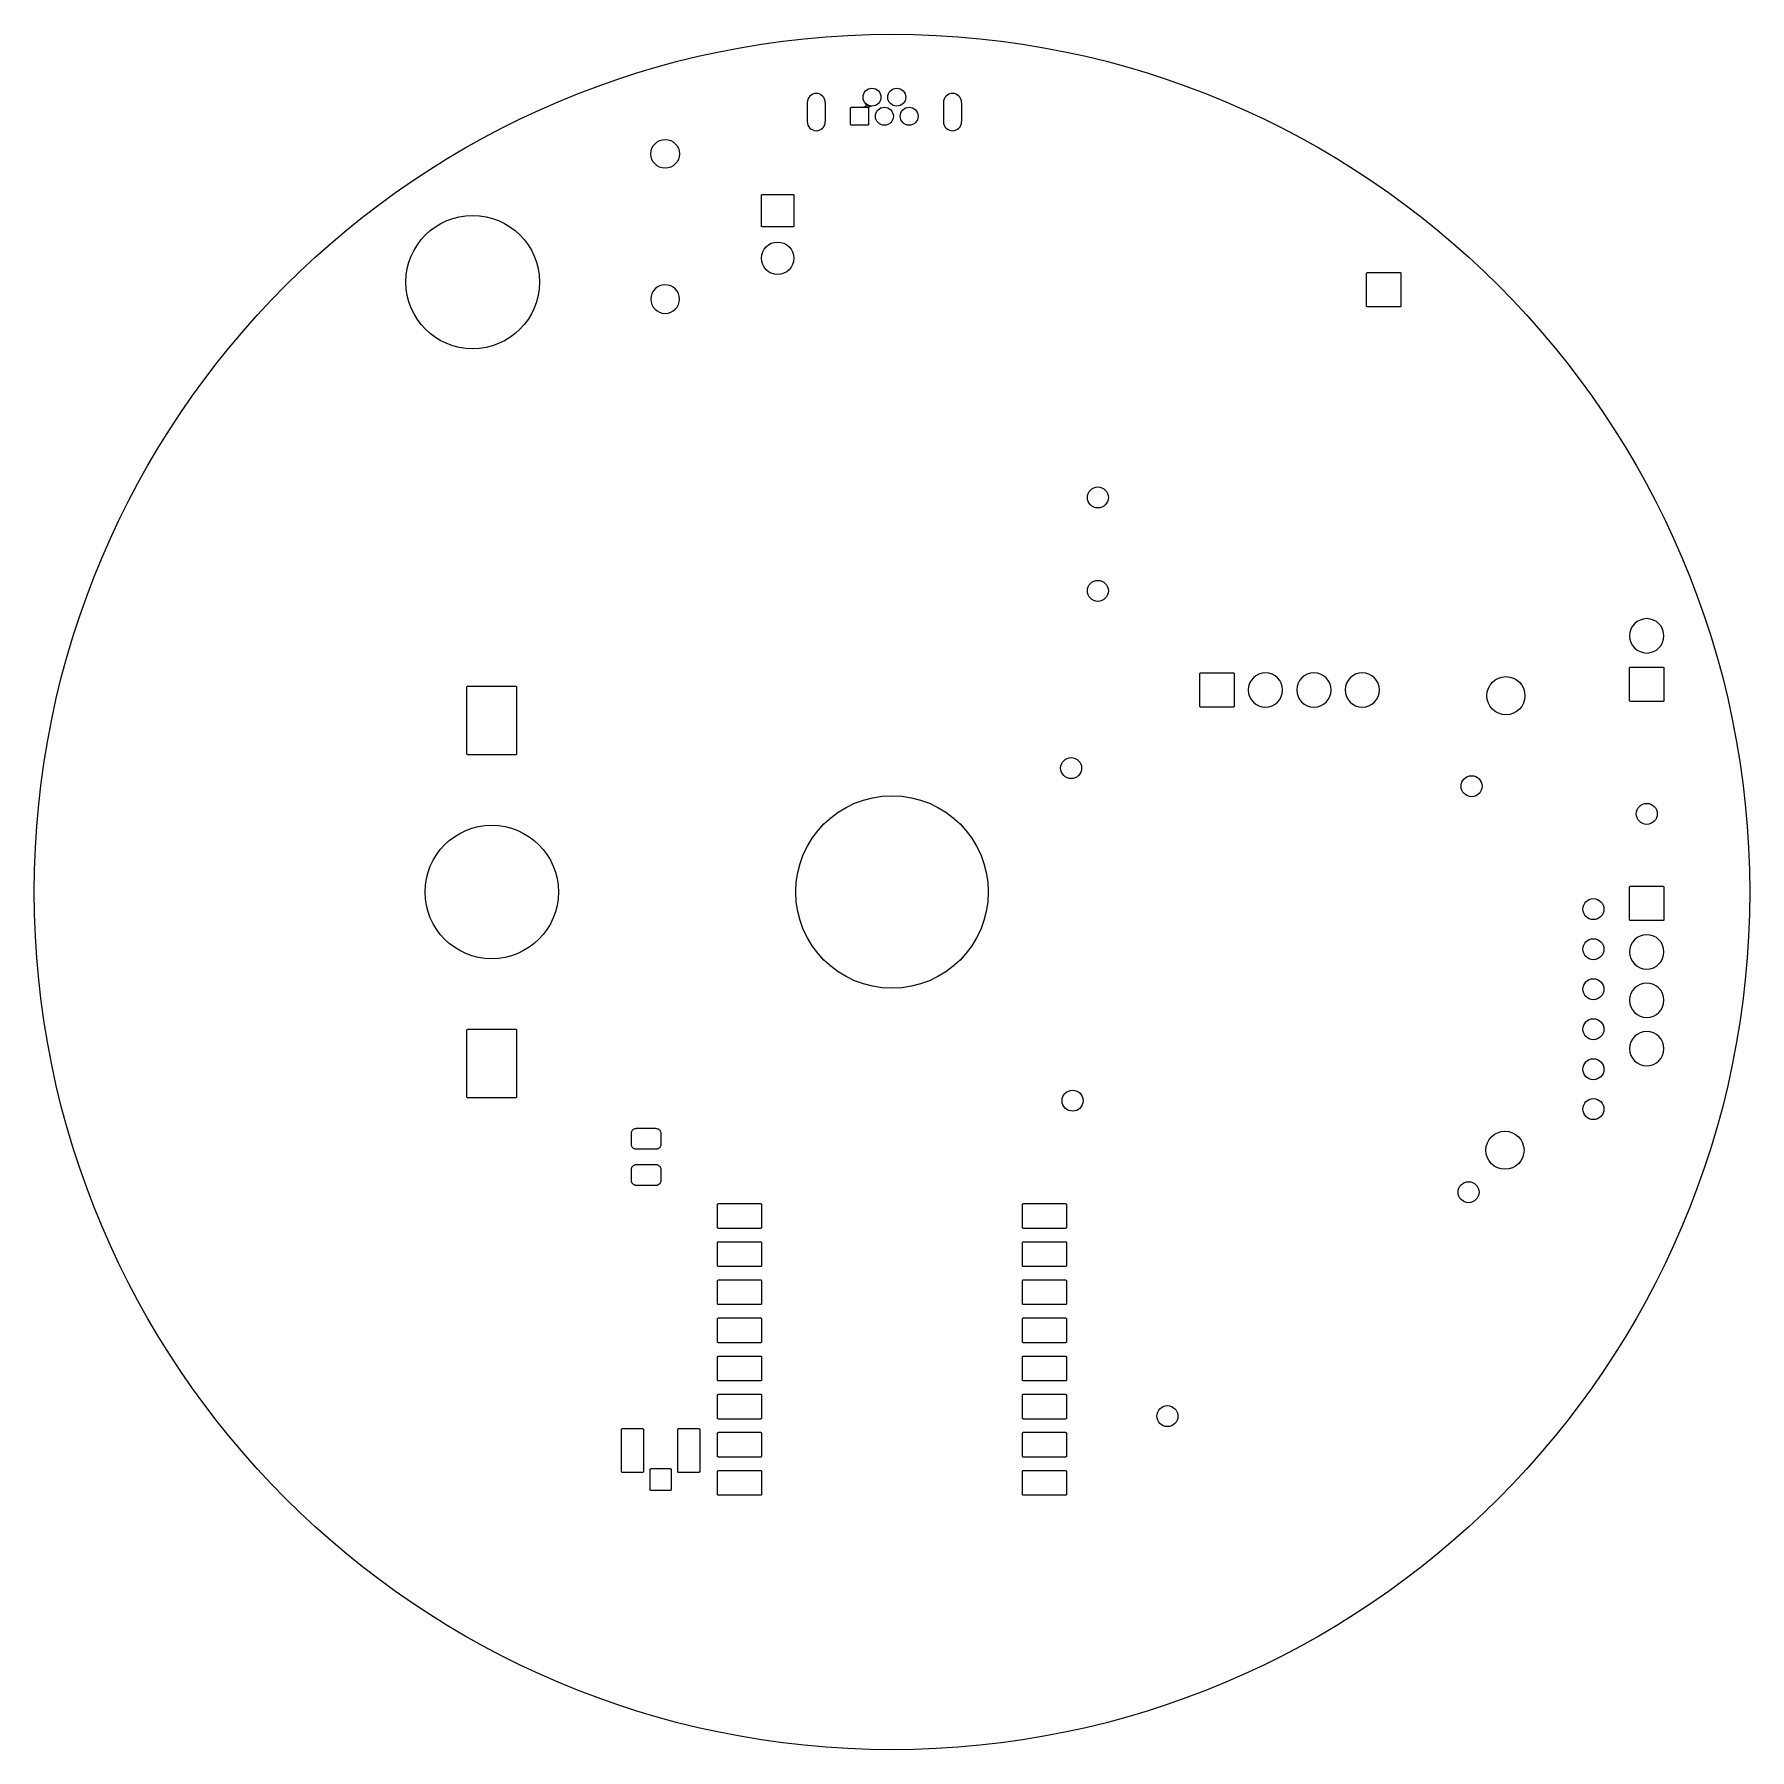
# Model space of a CAD drawing. Extents: x 95 to 185, y -140 to -50.
import ezdxf

# ---------------------------------------------------------------- set-up
doc = ezdxf.new("R2010")
doc.units = 0
doc.layers.add('BLACK', color=7, linetype='CONTINUOUS')

msp = doc.modelspace()

# ---------------------------------------------------------------- linework, layer by layer
at = {"layer": 'BLACK', "linetype": 'CONTINUOUS'}
for p, q in [((135.549, -53.58), (135.549, -54.58)), ((136.501, -53.58), (136.501, -54.58)), ((137.829, -53.875), (137.83, -53.87)), ((137.829, -53.88), (137.829, -53.875)), ((137.829, -54.72), (137.829, -53.88)), ((137.83, -53.87), (137.831, -53.8652)), ((137.831, -53.8652), (137.833, -53.8605)), ((137.833, -53.8605), (137.835, -53.856)), ((137.835, -53.856), (137.838, -53.8517)), ((137.838, -53.8517), (137.841, -53.8476)), ((137.841, -53.8476), (137.844, -53.8439)), ((137.844, -53.8439), (137.848, -53.8406)), ((137.848, -53.8406), (137.852, -53.8376)), ((137.852, -53.8376), (137.856, -53.835)), ((137.856, -53.835), (137.86, -53.8329)), ((137.86, -53.8329), (137.865, -53.8312)), ((137.865, -53.8312), (137.87, -53.83)), ((137.87, -53.83), (137.875, -53.8292)), ((137.875, -53.8292), (137.88, -53.829)), ((137.88, -53.829), (138.72, -53.829)), ((138.513, -53.828), (138.515, -53.827)), ((138.513, -53.83), (138.513, -53.828)), ((138.515, -53.831), (138.513, -53.83)), ((138.515, -53.827), (138.539, -53.8246)), ((138.769, -53.831), (138.515, -53.831)), ((138.539, -53.8246), (138.562, -53.8176)), ((138.562, -53.8176), (138.584, -53.8063)), ((138.584, -53.8063), (138.602, -53.791)), ((138.602, -53.791), (138.617, -53.7723)), ((138.606, -53.6197), (138.607, -53.6184)), ((138.606, -53.6216), (138.606, -53.6197)), ((138.617, -53.6357), (138.606, -53.6216)), ((138.607, -53.6184), (138.609, -53.6189)), ((138.609, -53.6189), (138.652, -53.6625)), ((138.629, -53.6569), (138.617, -53.6357)), ((138.617, -53.7723), (138.629, -53.7511)), ((138.636, -53.68), (138.629, -53.6569)), ((138.629, -53.7511), (138.636, -53.728)), ((138.638, -53.704), (138.636, -53.68)), ((138.636, -53.728), (138.638, -53.704)), ((138.652, -53.6625), (138.729, -53.7136)), ((138.72, -53.829), (138.725, -53.8292)), ((138.725, -53.8292), (138.73, -53.83)), ((138.729, -53.7136), (138.814, -53.7488)), ((138.73, -53.83), (138.735, -53.8312)), ((138.735, -53.8312), (138.74, -53.8329)), ((138.74, -53.8329), (138.744, -53.835)), ((138.744, -53.835), (138.748, -53.8376)), ((138.748, -53.8376), (138.752, -53.8406)), ((138.752, -53.8406), (138.756, -53.8439)), ((138.756, -53.8439), (138.759, -53.8476)), ((138.759, -53.8476), (138.762, -53.8517)), ((138.762, -53.8517), (138.765, -53.856)), ((138.765, -53.856), (138.767, -53.8605)), ((138.767, -53.8605), (138.769, -53.8652)), ((138.769, -53.8931), (138.769, -53.831)), ((138.769, -53.8652), (138.77, -53.87)), ((138.77, -53.8948), (138.769, -53.8931)), ((138.77, -53.87), (138.771, -53.875)), ((138.772, -53.895), (138.77, -53.8948)), ((138.771, -53.875), (138.771, -53.88)), ((138.771, -53.88), (138.771, -54.72)), ((138.773, -53.8933), (138.772, -53.895)), ((138.775, -53.8691), (138.773, -53.8933)), ((138.782, -53.8461), (138.775, -53.8691)), ((138.794, -53.8248), (138.782, -53.8461)), ((138.809, -53.8062), (138.794, -53.8248)), ((138.828, -53.7909), (138.809, -53.8062)), ((138.814, -53.7488), (138.901, -53.7662)), ((138.849, -53.7795), (138.828, -53.7909)), ((138.872, -53.7725), (138.849, -53.7795)), ((138.896, -53.7701), (138.872, -53.7725)), ((138.901, -53.7701), (138.896, -53.7701)), ((138.901, -53.7662), (138.903, -53.7675)), ((138.902, -53.7694), (138.901, -53.7701)), ((138.903, -53.7675), (138.902, -53.7694)), ((142.699, -53.58), (142.699, -54.58)), ((143.651, -53.58), (143.651, -54.58)), ((137.829, -54.725), (137.829, -54.72)), ((137.83, -54.7299), (137.829, -54.725)), ((137.831, -54.7348), (137.83, -54.7299)), ((137.833, -54.7395), (137.831, -54.7348)), ((137.835, -54.744), (137.833, -54.7395)), ((137.838, -54.7483), (137.835, -54.744)), ((137.841, -54.7524), (137.838, -54.7483)), ((137.844, -54.7561), (137.841, -54.7524)), ((137.848, -54.7594), (137.844, -54.7561)), ((137.852, -54.7624), (137.848, -54.7594)), ((137.856, -54.765), (137.852, -54.7624)), ((137.86, -54.7671), (137.856, -54.765)), ((137.865, -54.7688), (137.86, -54.7671)), ((137.87, -54.77), (137.865, -54.7688)), ((137.875, -54.7708), (137.87, -54.77)), ((137.88, -54.771), (137.875, -54.7708)), ((138.72, -54.771), (137.88, -54.771)), ((138.725, -54.7708), (138.72, -54.771)), ((138.73, -54.77), (138.725, -54.7708)), ((138.735, -54.7688), (138.73, -54.77)), ((138.74, -54.7671), (138.735, -54.7688)), ((138.744, -54.765), (138.74, -54.7671)), ((138.748, -54.7624), (138.744, -54.765)), ((138.752, -54.7594), (138.748, -54.7624)), ((138.756, -54.7561), (138.752, -54.7594)), ((138.759, -54.7524), (138.756, -54.7561)), ((138.762, -54.7483), (138.759, -54.7524)), ((138.765, -54.744), (138.762, -54.7483)), ((138.767, -54.7395), (138.765, -54.744)), ((138.769, -54.7348), (138.767, -54.7395)), ((138.77, -54.7299), (138.769, -54.7348)), ((138.771, -54.725), (138.77, -54.7299)), ((138.771, -54.72), (138.771, -54.725)), ((133.149, -58.445), (133.15, -58.44)), ((133.149, -58.45), (133.149, -58.445)), ((133.149, -60.05), (133.149, -58.45)), ((133.15, -58.44), (133.151, -58.4352)), ((133.151, -58.4352), (133.153, -58.4305)), ((133.153, -58.4305), (133.155, -58.426)), ((133.155, -58.426), (133.158, -58.4217)), ((133.158, -58.4217), (133.161, -58.4176)), ((133.161, -58.4176), (133.164, -58.4139)), ((133.164, -58.4139), (133.168, -58.4106)), ((133.168, -58.4106), (133.172, -58.4076)), ((133.172, -58.4076), (133.176, -58.405)), ((133.176, -58.405), (133.18, -58.4029)), ((133.18, -58.4029), (133.185, -58.4012)), ((133.185, -58.4012), (133.19, -58.4)), ((133.19, -58.4), (133.195, -58.3992)), ((133.195, -58.3992), (133.2, -58.399)), ((133.2, -58.399), (134.8, -58.399)), ((134.8, -58.399), (134.805, -58.3992)), ((134.805, -58.3992), (134.81, -58.4)), ((134.81, -58.4), (134.815, -58.4012)), ((134.815, -58.4012), (134.82, -58.4029)), ((134.82, -58.4029), (134.824, -58.405)), ((134.824, -58.405), (134.828, -58.4076)), ((134.828, -58.4076), (134.832, -58.4106)), ((134.832, -58.4106), (134.836, -58.4139)), ((134.836, -58.4139), (134.839, -58.4176)), ((134.839, -58.4176), (134.842, -58.4217)), ((134.842, -58.4217), (134.845, -58.426)), ((134.845, -58.426), (134.847, -58.4305)), ((134.847, -58.4305), (134.849, -58.4352)), ((134.849, -58.4352), (134.85, -58.44)), ((134.85, -58.44), (134.851, -58.445)), ((134.851, -58.445), (134.851, -58.45)), ((134.851, -58.45), (134.851, -60.05)), ((133.149, -60.055), (133.149, -60.05)), ((133.15, -60.06), (133.149, -60.055)), ((133.151, -60.0648), (133.15, -60.06)), ((133.153, -60.0695), (133.151, -60.0648)), ((133.155, -60.074), (133.153, -60.0695)), ((133.158, -60.0783), (133.155, -60.074)), ((133.161, -60.0824), (133.158, -60.0783)), ((133.164, -60.0861), (133.161, -60.0824)), ((133.168, -60.0894), (133.164, -60.0861)), ((133.172, -60.0924), (133.168, -60.0894)), ((133.176, -60.095), (133.172, -60.0924)), ((133.18, -60.0971), (133.176, -60.095)), ((133.185, -60.0988), (133.18, -60.0971)), ((133.19, -60.1), (133.185, -60.0988)), ((133.195, -60.1008), (133.19, -60.1)), ((133.2, -60.101), (133.195, -60.1008)), ((134.8, -60.101), (133.2, -60.101)), ((134.805, -60.1008), (134.8, -60.101)), ((134.81, -60.1), (134.805, -60.1008)), ((134.815, -60.0988), (134.81, -60.1)), ((134.82, -60.0971), (134.815, -60.0988)), ((134.824, -60.095), (134.82, -60.0971)), ((134.828, -60.0924), (134.824, -60.095)), ((134.832, -60.0894), (134.828, -60.0924)), ((134.836, -60.0861), (134.832, -60.0894)), ((134.839, -60.0824), (134.836, -60.0861)), ((134.842, -60.0783), (134.839, -60.0824)), ((134.845, -60.074), (134.842, -60.0783)), ((134.847, -60.0695), (134.845, -60.074)), ((134.849, -60.0648), (134.847, -60.0695)), ((134.85, -60.06), (134.849, -60.0648)), ((134.851, -60.055), (134.85, -60.06)), ((134.851, -60.05), (134.851, -60.055)), ((164.899, -62.545), (164.9, -62.54)), ((164.899, -62.55), (164.899, -62.545)), ((164.899, -64.25), (164.899, -62.55)), ((164.9, -62.54), (164.901, -62.5352)), ((164.901, -62.5352), (164.903, -62.5305)), ((164.903, -62.5305), (164.905, -62.526)), ((164.905, -62.526), (164.908, -62.5217)), ((164.908, -62.5217), (164.911, -62.5176)), ((164.911, -62.5176), (164.914, -62.5139)), ((164.914, -62.5139), (164.918, -62.5106)), ((164.918, -62.5106), (164.922, -62.5076)), ((164.922, -62.5076), (164.926, -62.505)), ((164.926, -62.505), (164.93, -62.5029)), ((164.93, -62.5029), (164.935, -62.5012)), ((164.935, -62.5012), (164.94, -62.5)), ((164.94, -62.5), (164.945, -62.4992)), ((164.945, -62.4992), (164.95, -62.499)), ((164.95, -62.499), (166.65, -62.499)), ((166.65, -62.499), (166.655, -62.4992)), ((166.655, -62.4992), (166.66, -62.5)), ((166.66, -62.5), (166.665, -62.5012)), ((166.665, -62.5012), (166.67, -62.5029)), ((166.67, -62.5029), (166.674, -62.505)), ((166.674, -62.505), (166.678, -62.5076)), ((166.678, -62.5076), (166.682, -62.5106)), ((166.682, -62.5106), (166.686, -62.5139)), ((166.686, -62.5139), (166.689, -62.5176)), ((166.689, -62.5176), (166.692, -62.5217)), ((166.692, -62.5217), (166.695, -62.526)), ((166.695, -62.526), (166.697, -62.5305)), ((166.697, -62.5305), (166.699, -62.5352)), ((166.699, -62.5352), (166.7, -62.54)), ((166.7, -62.54), (166.701, -62.545)), ((166.701, -62.545), (166.701, -62.55)), ((166.701, -62.55), (166.701, -64.25)), ((164.899, -64.255), (164.899, -64.25)), ((164.9, -64.26), (164.899, -64.255)), ((164.901, -64.2648), (164.9, -64.26)), ((164.903, -64.2695), (164.901, -64.2648)), ((164.905, -64.274), (164.903, -64.2695)), ((164.908, -64.2783), (164.905, -64.274)), ((164.911, -64.2824), (164.908, -64.2783)), ((164.914, -64.2861), (164.911, -64.2824)), ((164.918, -64.2894), (164.914, -64.2861)), ((164.922, -64.2924), (164.918, -64.2894)), ((164.926, -64.295), (164.922, -64.2924)), ((164.93, -64.2971), (164.926, -64.295)), ((164.935, -64.2988), (164.93, -64.2971)), ((164.94, -64.3), (164.935, -64.2988)), ((164.945, -64.3008), (164.94, -64.3)), ((164.95, -64.301), (164.945, -64.3008)), ((166.65, -64.301), (164.95, -64.301)), ((166.655, -64.3008), (166.65, -64.301)), ((166.66, -64.3), (166.655, -64.3008)), ((166.665, -64.2988), (166.66, -64.3)), ((166.67, -64.2971), (166.665, -64.2988)), ((166.674, -64.295), (166.67, -64.2971)), ((166.678, -64.2924), (166.674, -64.295)), ((166.682, -64.2894), (166.678, -64.2924)), ((166.686, -64.2861), (166.682, -64.2894)), ((166.689, -64.2824), (166.686, -64.2861)), ((166.692, -64.2783), (166.689, -64.2824)), ((166.695, -64.274), (166.692, -64.2783)), ((166.697, -64.2695), (166.695, -64.274)), ((166.699, -64.2648), (166.697, -64.2695)), ((166.7, -64.26), (166.699, -64.2648)), ((166.701, -64.255), (166.7, -64.26)), ((166.701, -64.25), (166.701, -64.255)), ((156.154, -83.545), (156.155, -83.54)), ((156.154, -83.55), (156.154, -83.545)), ((156.154, -85.25), (156.154, -83.55)), ((156.155, -83.54), (156.156, -83.5352)), ((156.156, -83.5352), (156.158, -83.5305)), ((156.158, -83.5305), (156.16, -83.526)), ((156.16, -83.526), (156.163, -83.5217)), ((156.163, -83.5217), (156.166, -83.5176)), ((156.166, -83.5176), (156.169, -83.5139)), ((156.169, -83.5139), (156.173, -83.5106)), ((156.173, -83.5106), (156.177, -83.5076)), ((156.177, -83.5076), (156.181, -83.505)), ((156.181, -83.505), (156.185, -83.5029)), ((156.185, -83.5029), (156.19, -83.5012)), ((156.19, -83.5012), (156.195, -83.5)), ((156.195, -83.5), (156.2, -83.4992)), ((156.2, -83.4992), (156.205, -83.499)), ((156.205, -83.499), (157.905, -83.499)), ((157.905, -83.499), (157.91, -83.4992)), ((157.91, -83.4992), (157.915, -83.5)), ((157.915, -83.5), (157.92, -83.5012)), ((157.92, -83.5012), (157.925, -83.5029)), ((157.925, -83.5029), (157.929, -83.505)), ((157.929, -83.505), (157.933, -83.5076)), ((157.933, -83.5076), (157.937, -83.5106)), ((157.937, -83.5106), (157.941, -83.5139)), ((157.941, -83.5139), (157.944, -83.5176)), ((157.944, -83.5176), (157.947, -83.5217)), ((157.947, -83.5217), (157.95, -83.526)), ((157.95, -83.526), (157.952, -83.5305)), ((157.952, -83.5305), (157.954, -83.5352)), ((157.954, -83.5352), (157.955, -83.54)), ((157.955, -83.54), (157.956, -83.545)), ((157.956, -83.545), (157.956, -83.55)), ((157.956, -83.55), (157.956, -85.25)), ((178.699, -83.245), (178.7, -83.24)), ((178.699, -83.25), (178.699, -83.245)), ((178.699, -84.95), (178.699, -83.25)), ((178.7, -83.24), (178.701, -83.2352)), ((178.701, -83.2352), (178.703, -83.2305)), ((178.703, -83.2305), (178.705, -83.226)), ((178.705, -83.226), (178.708, -83.2217)), ((178.708, -83.2217), (178.711, -83.2176)), ((178.711, -83.2176), (178.714, -83.2139)), ((178.714, -83.2139), (178.718, -83.2106)), ((178.718, -83.2106), (178.722, -83.2076)), ((178.722, -83.2076), (178.726, -83.205)), ((178.726, -83.205), (178.73, -83.2029)), ((178.73, -83.2029), (178.735, -83.2012)), ((178.735, -83.2012), (178.74, -83.2)), ((178.74, -83.2), (178.745, -83.1992)), ((178.745, -83.1992), (178.75, -83.199)), ((178.75, -83.199), (180.45, -83.199)), ((180.45, -83.199), (180.455, -83.1992)), ((180.455, -83.1992), (180.46, -83.2)), ((180.46, -83.2), (180.465, -83.2012)), ((180.465, -83.2012), (180.47, -83.2029)), ((180.47, -83.2029), (180.474, -83.205)), ((180.474, -83.205), (180.478, -83.2076)), ((180.478, -83.2076), (180.482, -83.2106)), ((180.482, -83.2106), (180.486, -83.2139)), ((180.486, -83.2139), (180.489, -83.2176)), ((180.489, -83.2176), (180.492, -83.2217)), ((180.492, -83.2217), (180.495, -83.226)), ((180.495, -83.226), (180.497, -83.2305)), ((180.497, -83.2305), (180.499, -83.2352)), ((180.499, -83.2352), (180.5, -83.24)), ((180.5, -83.24), (180.501, -83.245)), ((180.501, -83.245), (180.501, -83.25)), ((180.501, -83.25), (180.501, -84.95)), ((117.699, -84.245), (117.7, -84.24)), ((117.699, -84.25), (117.699, -84.245)), ((117.699, -87.75), (117.699, -84.25)), ((117.7, -84.24), (117.701, -84.2352)), ((117.701, -84.2352), (117.703, -84.2305)), ((117.703, -84.2305), (117.705, -84.226)), ((117.705, -84.226), (117.708, -84.2217)), ((117.708, -84.2217), (117.711, -84.2176)), ((117.711, -84.2176), (117.714, -84.2139)), ((117.714, -84.2139), (117.718, -84.2106)), ((117.718, -84.2106), (117.722, -84.2076)), ((117.722, -84.2076), (117.726, -84.205)), ((117.726, -84.205), (117.73, -84.2029)), ((117.73, -84.2029), (117.735, -84.2012)), ((117.735, -84.2012), (117.74, -84.2)), ((117.74, -84.2), (117.745, -84.1992)), ((117.745, -84.1992), (117.75, -84.199)), ((117.75, -84.199), (120.25, -84.199)), ((120.25, -84.199), (120.255, -84.1992)), ((120.255, -84.1992), (120.26, -84.2)), ((120.26, -84.2), (120.265, -84.2012)), ((120.265, -84.2012), (120.27, -84.2029)), ((120.27, -84.2029), (120.274, -84.205)), ((120.274, -84.205), (120.278, -84.2076)), ((120.278, -84.2076), (120.282, -84.2106)), ((120.282, -84.2106), (120.286, -84.2139)), ((120.286, -84.2139), (120.289, -84.2176)), ((120.289, -84.2176), (120.292, -84.2217)), ((120.292, -84.2217), (120.295, -84.226)), ((120.295, -84.226), (120.297, -84.2305)), ((120.297, -84.2305), (120.299, -84.2352)), ((120.299, -84.2352), (120.3, -84.24)), ((120.3, -84.24), (120.301, -84.245)), ((120.301, -84.245), (120.301, -84.25)), ((120.301, -84.25), (120.301, -87.75)), ((156.154, -85.255), (156.154, -85.25)), ((156.155, -85.2599), (156.154, -85.255)), ((156.156, -85.2648), (156.155, -85.2599)), ((156.158, -85.2695), (156.156, -85.2648)), ((156.16, -85.274), (156.158, -85.2695)), ((156.163, -85.2783), (156.16, -85.274)), ((156.166, -85.2824), (156.163, -85.2783)), ((156.169, -85.2861), (156.166, -85.2824)), ((156.173, -85.2894), (156.169, -85.2861)), ((156.177, -85.2924), (156.173, -85.2894)), ((156.181, -85.295), (156.177, -85.2924)), ((156.185, -85.2971), (156.181, -85.295)), ((156.19, -85.2988), (156.185, -85.2971)), ((156.195, -85.3), (156.19, -85.2988)), ((156.2, -85.3008), (156.195, -85.3)), ((156.205, -85.301), (156.2, -85.3008)), ((157.905, -85.301), (156.205, -85.301)), ((157.91, -85.3008), (157.905, -85.301)), ((157.915, -85.3), (157.91, -85.3008)), ((157.92, -85.2988), (157.915, -85.3)), ((157.925, -85.2971), (157.92, -85.2988)), ((157.929, -85.295), (157.925, -85.2971)), ((157.933, -85.2924), (157.929, -85.295)), ((157.937, -85.2894), (157.933, -85.2924)), ((157.941, -85.2861), (157.937, -85.2894)), ((157.944, -85.2824), (157.941, -85.2861)), ((157.947, -85.2783), (157.944, -85.2824)), ((157.95, -85.274), (157.947, -85.2783)), ((157.952, -85.2695), (157.95, -85.274)), ((157.954, -85.2648), (157.952, -85.2695)), ((157.955, -85.2599), (157.954, -85.2648)), ((157.956, -85.255), (157.955, -85.2599)), ((157.956, -85.25), (157.956, -85.255)), ((178.699, -84.955), (178.699, -84.95)), ((178.7, -84.9599), (178.699, -84.955)), ((178.701, -84.9648), (178.7, -84.9599)), ((178.703, -84.9695), (178.701, -84.9648)), ((178.705, -84.974), (178.703, -84.9695)), ((178.708, -84.9783), (178.705, -84.974)), ((178.711, -84.9824), (178.708, -84.9783)), ((178.714, -84.9861), (178.711, -84.9824)), ((178.718, -84.9894), (178.714, -84.9861)), ((178.722, -84.9924), (178.718, -84.9894)), ((178.726, -84.995), (178.722, -84.9924)), ((178.73, -84.9971), (178.726, -84.995)), ((178.735, -84.9988), (178.73, -84.9971)), ((178.74, -85), (178.735, -84.9988)), ((178.745, -85.0008), (178.74, -85)), ((178.75, -85.001), (178.745, -85.0008)), ((180.45, -85.001), (178.75, -85.001)), ((180.455, -85.0008), (180.45, -85.001)), ((180.46, -85), (180.455, -85.0008)), ((180.465, -84.9988), (180.46, -85)), ((180.47, -84.9971), (180.465, -84.9988)), ((180.474, -84.995), (180.47, -84.9971)), ((180.478, -84.9924), (180.474, -84.995)), ((180.482, -84.9894), (180.478, -84.9924)), ((180.486, -84.9861), (180.482, -84.9894)), ((180.489, -84.9824), (180.486, -84.9861)), ((180.492, -84.9783), (180.489, -84.9824)), ((180.495, -84.974), (180.492, -84.9783)), ((180.497, -84.9695), (180.495, -84.974)), ((180.499, -84.9648), (180.497, -84.9695)), ((180.5, -84.9599), (180.499, -84.9648)), ((180.501, -84.955), (180.5, -84.9599)), ((180.501, -84.95), (180.501, -84.955)), ((117.699, -87.755), (117.699, -87.75)), ((117.7, -87.7599), (117.699, -87.755)), ((117.701, -87.7648), (117.7, -87.7599)), ((117.703, -87.7695), (117.701, -87.7648)), ((117.705, -87.774), (117.703, -87.7695)), ((117.708, -87.7783), (117.705, -87.774)), ((117.711, -87.7824), (117.708, -87.7783)), ((117.714, -87.7861), (117.711, -87.7824)), ((117.718, -87.7894), (117.714, -87.7861)), ((117.722, -87.7924), (117.718, -87.7894)), ((117.726, -87.795), (117.722, -87.7924)), ((117.73, -87.7971), (117.726, -87.795)), ((117.735, -87.7988), (117.73, -87.7971)), ((117.74, -87.8), (117.735, -87.7988)), ((117.745, -87.8008), (117.74, -87.8)), ((117.75, -87.801), (117.745, -87.8008)), ((120.25, -87.801), (117.75, -87.801)), ((120.255, -87.8008), (120.25, -87.801)), ((120.26, -87.8), (120.255, -87.8008)), ((120.265, -87.7988), (120.26, -87.8)), ((120.27, -87.7971), (120.265, -87.7988)), ((120.274, -87.795), (120.27, -87.7971)), ((120.278, -87.7924), (120.274, -87.795)), ((120.282, -87.7894), (120.278, -87.7924)), ((120.286, -87.7861), (120.282, -87.7894)), ((120.289, -87.7824), (120.286, -87.7861)), ((120.292, -87.7783), (120.289, -87.7824)), ((120.295, -87.774), (120.292, -87.7783)), ((120.297, -87.7695), (120.295, -87.774)), ((120.299, -87.7648), (120.297, -87.7695)), ((120.3, -87.7599), (120.299, -87.7648)), ((120.301, -87.755), (120.3, -87.7599)), ((120.301, -87.75), (120.301, -87.755)), ((178.699, -94.745), (178.7, -94.74)), ((178.699, -94.75), (178.699, -94.745)), ((178.699, -96.45), (178.699, -94.75)), ((178.7, -94.74), (178.701, -94.7352)), ((178.701, -94.7352), (178.703, -94.7305)), ((178.703, -94.7305), (178.705, -94.726)), ((178.705, -94.726), (178.708, -94.7217)), ((178.708, -94.7217), (178.711, -94.7176)), ((178.711, -94.7176), (178.714, -94.7139)), ((178.714, -94.7139), (178.718, -94.7106)), ((178.718, -94.7106), (178.722, -94.7076)), ((178.722, -94.7076), (178.726, -94.705)), ((178.726, -94.705), (178.73, -94.7029)), ((178.73, -94.7029), (178.735, -94.7012)), ((178.735, -94.7012), (178.74, -94.7)), ((178.74, -94.7), (178.745, -94.6992)), ((178.745, -94.6992), (178.75, -94.699)), ((178.75, -94.699), (180.45, -94.699)), ((180.45, -94.699), (180.455, -94.6992)), ((180.455, -94.6992), (180.46, -94.7)), ((180.46, -94.7), (180.465, -94.7012)), ((180.465, -94.7012), (180.47, -94.7029)), ((180.47, -94.7029), (180.474, -94.705)), ((180.474, -94.705), (180.478, -94.7076)), ((180.478, -94.7076), (180.482, -94.7106)), ((180.482, -94.7106), (180.486, -94.7139)), ((180.486, -94.7139), (180.489, -94.7176)), ((180.489, -94.7176), (180.492, -94.7217)), ((180.492, -94.7217), (180.495, -94.726)), ((180.495, -94.726), (180.497, -94.7305)), ((180.497, -94.7305), (180.499, -94.7352)), ((180.499, -94.7352), (180.5, -94.74)), ((180.5, -94.74), (180.501, -94.745)), ((180.501, -94.745), (180.501, -94.75)), ((180.501, -94.75), (180.501, -96.45)), ((178.699, -96.455), (178.699, -96.45)), ((178.7, -96.4599), (178.699, -96.455)), ((178.701, -96.4648), (178.7, -96.4599)), ((178.703, -96.4695), (178.701, -96.4648)), ((178.705, -96.474), (178.703, -96.4695)), ((178.708, -96.4783), (178.705, -96.474)), ((178.711, -96.4824), (178.708, -96.4783)), ((178.714, -96.4861), (178.711, -96.4824)), ((178.718, -96.4894), (178.714, -96.4861)), ((178.722, -96.4924), (178.718, -96.4894)), ((178.726, -96.495), (178.722, -96.4924)), ((178.73, -96.4971), (178.726, -96.495)), ((178.735, -96.4988), (178.73, -96.4971)), ((178.74, -96.5), (178.735, -96.4988)), ((178.745, -96.5008), (178.74, -96.5)), ((178.75, -96.501), (178.745, -96.5008)), ((180.45, -96.501), (178.75, -96.501)), ((180.455, -96.5008), (180.45, -96.501)), ((180.46, -96.5), (180.455, -96.5008)), ((180.465, -96.4988), (180.46, -96.5)), ((180.47, -96.4971), (180.465, -96.4988)), ((180.474, -96.495), (180.47, -96.4971)), ((180.478, -96.4924), (180.474, -96.495)), ((180.482, -96.4894), (180.478, -96.4924)), ((180.486, -96.4861), (180.482, -96.4894)), ((180.489, -96.4824), (180.486, -96.4861)), ((180.492, -96.4783), (180.489, -96.4824)), ((180.495, -96.474), (180.492, -96.4783)), ((180.497, -96.4695), (180.495, -96.474)), ((180.499, -96.4648), (180.497, -96.4695)), ((180.5, -96.4599), (180.499, -96.4648)), ((180.501, -96.455), (180.5, -96.4599)), ((180.501, -96.45), (180.501, -96.455)), ((117.699, -102.245), (117.7, -102.24)), ((117.699, -102.25), (117.699, -102.245)), ((117.699, -105.75), (117.699, -102.25)), ((117.7, -102.24), (117.701, -102.235)), ((117.701, -102.235), (117.703, -102.23)), ((117.703, -102.23), (117.705, -102.226)), ((117.705, -102.226), (117.708, -102.222)), ((117.708, -102.222), (117.711, -102.218)), ((117.711, -102.218), (117.714, -102.214)), ((117.714, -102.214), (117.718, -102.211)), ((117.718, -102.211), (117.722, -102.208)), ((117.722, -102.208), (117.726, -102.205)), ((117.726, -102.205), (117.73, -102.203)), ((117.73, -102.203), (117.735, -102.201)), ((117.735, -102.201), (117.74, -102.2)), ((117.74, -102.2), (117.745, -102.199)), ((117.745, -102.199), (117.75, -102.199)), ((117.75, -102.199), (120.25, -102.199)), ((120.25, -102.199), (120.255, -102.199)), ((120.255, -102.199), (120.26, -102.2)), ((120.26, -102.2), (120.265, -102.201)), ((120.265, -102.201), (120.27, -102.203)), ((120.27, -102.203), (120.274, -102.205)), ((120.274, -102.205), (120.278, -102.208)), ((120.278, -102.208), (120.282, -102.211)), ((120.282, -102.211), (120.286, -102.214)), ((120.286, -102.214), (120.289, -102.218)), ((120.289, -102.218), (120.292, -102.222)), ((120.292, -102.222), (120.295, -102.226)), ((120.295, -102.226), (120.297, -102.23)), ((120.297, -102.23), (120.299, -102.235)), ((120.299, -102.235), (120.3, -102.24)), ((120.3, -102.24), (120.301, -102.245)), ((120.301, -102.245), (120.301, -102.25)), ((120.301, -102.25), (120.301, -105.75)), ((117.699, -105.755), (117.699, -105.75)), ((117.7, -105.76), (117.699, -105.755)), ((117.701, -105.765), (117.7, -105.76)), ((117.703, -105.77), (117.701, -105.765)), ((117.705, -105.774), (117.703, -105.77)), ((117.708, -105.778), (117.705, -105.774)), ((117.711, -105.782), (117.708, -105.778)), ((117.714, -105.786), (117.711, -105.782)), ((117.718, -105.789), (117.714, -105.786)), ((117.722, -105.792), (117.718, -105.789)), ((117.726, -105.795), (117.722, -105.792)), ((117.73, -105.797), (117.726, -105.795)), ((117.735, -105.799), (117.73, -105.797)), ((117.74, -105.8), (117.735, -105.799)), ((117.745, -105.801), (117.74, -105.8)), ((117.75, -105.801), (117.745, -105.801)), ((120.25, -105.801), (117.75, -105.801)), ((120.255, -105.801), (120.25, -105.801)), ((120.26, -105.8), (120.255, -105.801)), ((120.265, -105.799), (120.26, -105.8)), ((120.27, -105.797), (120.265, -105.799)), ((120.274, -105.795), (120.27, -105.797)), ((120.278, -105.792), (120.274, -105.795)), ((120.282, -105.789), (120.278, -105.792)), ((120.286, -105.786), (120.282, -105.789)), ((120.289, -105.782), (120.286, -105.786)), ((120.292, -105.778), (120.289, -105.782)), ((120.295, -105.774), (120.292, -105.778)), ((120.297, -105.77), (120.295, -105.774)), ((120.299, -105.765), (120.297, -105.77)), ((120.3, -105.76), (120.299, -105.765)), ((120.301, -105.755), (120.3, -105.76)), ((120.301, -105.75), (120.301, -105.755)), ((126.324, -107.674), (126.325, -107.647)), ((126.324, -108.225), (126.324, -107.674)), ((126.325, -107.647), (126.329, -107.621)), ((126.329, -107.621), (126.336, -107.595)), ((126.336, -107.595), (126.345, -107.569)), ((126.345, -107.569), (126.357, -107.545)), ((126.357, -107.545), (126.37, -107.521)), ((126.37, -107.521), (126.387, -107.5)), ((126.387, -107.5), (126.405, -107.48)), ((126.405, -107.48), (126.425, -107.462)), ((126.425, -107.462), (126.446, -107.445)), ((126.446, -107.445), (126.47, -107.432)), ((126.47, -107.432), (126.494, -107.42)), ((126.494, -107.42), (126.52, -107.411)), ((126.52, -107.411), (126.546, -107.404)), ((126.546, -107.404), (126.572, -107.4)), ((126.572, -107.4), (126.599, -107.399)), ((126.599, -107.399), (127.6, -107.399)), ((127.6, -107.399), (127.628, -107.4)), ((127.628, -107.4), (127.654, -107.404)), ((127.654, -107.404), (127.68, -107.411)), ((127.68, -107.411), (127.706, -107.42)), ((127.706, -107.42), (127.73, -107.432)), ((127.73, -107.432), (127.754, -107.445)), ((127.754, -107.445), (127.775, -107.462)), ((127.775, -107.462), (127.795, -107.48)), ((127.795, -107.48), (127.813, -107.5)), ((127.813, -107.5), (127.83, -107.521)), ((127.83, -107.521), (127.843, -107.545)), ((127.843, -107.545), (127.855, -107.569)), ((127.855, -107.569), (127.864, -107.595)), ((127.864, -107.595), (127.871, -107.621)), ((127.871, -107.621), (127.875, -107.647)), ((127.875, -107.647), (127.876, -107.674)), ((127.876, -107.674), (127.876, -108.225)), ((126.325, -108.253), (126.324, -108.225)), ((126.329, -108.279), (126.325, -108.253)), ((126.336, -108.305), (126.329, -108.279)), ((126.345, -108.331), (126.336, -108.305)), ((126.357, -108.355), (126.345, -108.331)), ((126.37, -108.379), (126.357, -108.355)), ((126.387, -108.4), (126.37, -108.379)), ((126.405, -108.42), (126.387, -108.4)), ((126.425, -108.438), (126.405, -108.42)), ((126.446, -108.455), (126.425, -108.438)), ((126.47, -108.468), (126.446, -108.455)), ((126.494, -108.48), (126.47, -108.468)), ((126.52, -108.489), (126.494, -108.48)), ((126.546, -108.496), (126.52, -108.489)), ((126.572, -108.5), (126.546, -108.496)), ((126.599, -108.501), (126.572, -108.5)), ((127.6, -108.501), (126.599, -108.501)), ((127.628, -108.5), (127.6, -108.501)), ((127.654, -108.496), (127.628, -108.5)), ((127.68, -108.489), (127.654, -108.496)), ((127.706, -108.48), (127.68, -108.489)), ((127.73, -108.468), (127.706, -108.48)), ((127.754, -108.455), (127.73, -108.468)), ((127.775, -108.438), (127.754, -108.455)), ((127.795, -108.42), (127.775, -108.438)), ((127.813, -108.4), (127.795, -108.42)), ((127.83, -108.379), (127.813, -108.4)), ((127.843, -108.355), (127.83, -108.379)), ((127.855, -108.331), (127.843, -108.355)), ((127.864, -108.305), (127.855, -108.331)), ((127.871, -108.279), (127.864, -108.305)), ((127.875, -108.253), (127.871, -108.279)), ((127.876, -108.225), (127.875, -108.253)), ((126.324, -109.575), (126.325, -109.547)), ((126.324, -110.125), (126.324, -109.575)), ((126.325, -109.547), (126.329, -109.521)), ((126.329, -109.521), (126.336, -109.495)), ((126.336, -109.495), (126.345, -109.469)), ((126.345, -109.469), (126.357, -109.445)), ((126.357, -109.445), (126.37, -109.421)), ((126.37, -109.421), (126.387, -109.4)), ((126.387, -109.4), (126.405, -109.38)), ((126.405, -109.38), (126.425, -109.362)), ((126.425, -109.362), (126.446, -109.345)), ((126.446, -109.345), (126.47, -109.332)), ((126.47, -109.332), (126.494, -109.32)), ((126.494, -109.32), (126.52, -109.311)), ((126.52, -109.311), (126.546, -109.304)), ((126.546, -109.304), (126.572, -109.3)), ((126.572, -109.3), (126.599, -109.299)), ((126.599, -109.299), (127.6, -109.299)), ((127.6, -109.299), (127.628, -109.3)), ((127.628, -109.3), (127.654, -109.304)), ((127.654, -109.304), (127.68, -109.311)), ((127.68, -109.311), (127.706, -109.32)), ((127.706, -109.32), (127.73, -109.332)), ((127.73, -109.332), (127.754, -109.345)), ((127.754, -109.345), (127.775, -109.362)), ((127.775, -109.362), (127.795, -109.38)), ((127.795, -109.38), (127.813, -109.4)), ((127.813, -109.4), (127.83, -109.421)), ((127.83, -109.421), (127.843, -109.445)), ((127.843, -109.445), (127.855, -109.469)), ((127.855, -109.469), (127.864, -109.495)), ((127.864, -109.495), (127.871, -109.521)), ((127.871, -109.521), (127.875, -109.547)), ((127.875, -109.547), (127.876, -109.575)), ((127.876, -109.575), (127.876, -110.125)), ((126.325, -110.153), (126.324, -110.125)), ((126.329, -110.179), (126.325, -110.153)), ((126.336, -110.205), (126.329, -110.179)), ((126.345, -110.231), (126.336, -110.205)), ((126.357, -110.255), (126.345, -110.231)), ((126.37, -110.279), (126.357, -110.255)), ((126.387, -110.3), (126.37, -110.279)), ((126.405, -110.32), (126.387, -110.3)), ((126.425, -110.338), (126.405, -110.32)), ((126.446, -110.355), (126.425, -110.338)), ((126.47, -110.368), (126.446, -110.355)), ((126.494, -110.38), (126.47, -110.368)), ((126.52, -110.389), (126.494, -110.38)), ((126.546, -110.396), (126.52, -110.389)), ((126.572, -110.4), (126.546, -110.396)), ((126.599, -110.401), (126.572, -110.4)), ((127.6, -110.401), (126.599, -110.401)), ((127.628, -110.4), (127.6, -110.401)), ((127.654, -110.396), (127.628, -110.4)), ((127.68, -110.389), (127.654, -110.396)), ((127.706, -110.38), (127.68, -110.389)), ((127.73, -110.368), (127.706, -110.38)), ((127.754, -110.355), (127.73, -110.368)), ((127.775, -110.338), (127.754, -110.355)), ((127.795, -110.32), (127.775, -110.338)), ((127.813, -110.3), (127.795, -110.32)), ((127.83, -110.279), (127.813, -110.3)), ((127.843, -110.255), (127.83, -110.279)), ((127.855, -110.231), (127.843, -110.255)), ((127.864, -110.205), (127.855, -110.231)), ((127.871, -110.179), (127.864, -110.205)), ((127.875, -110.153), (127.871, -110.179)), ((127.876, -110.125), (127.875, -110.153)), ((130.849, -111.395), (130.85, -111.39)), ((130.849, -111.4), (130.849, -111.395)), ((130.849, -112.6), (130.849, -111.4)), ((130.85, -111.39), (130.851, -111.385)), ((130.851, -111.385), (130.853, -111.38)), ((130.853, -111.38), (130.855, -111.376)), ((130.855, -111.376), (130.858, -111.372)), ((130.858, -111.372), (130.861, -111.368)), ((130.861, -111.368), (130.864, -111.364)), ((130.864, -111.364), (130.868, -111.361)), ((130.868, -111.361), (130.872, -111.358)), ((130.872, -111.358), (130.876, -111.355)), ((130.876, -111.355), (130.88, -111.353)), ((130.88, -111.353), (130.885, -111.351)), ((130.885, -111.351), (130.89, -111.35)), ((130.89, -111.35), (130.895, -111.349)), ((130.895, -111.349), (130.9, -111.349)), ((130.9, -111.349), (133.1, -111.349)), ((133.1, -111.349), (133.105, -111.349)), ((133.105, -111.349), (133.11, -111.35)), ((133.11, -111.35), (133.115, -111.351)), ((133.115, -111.351), (133.12, -111.353)), ((133.12, -111.353), (133.124, -111.355)), ((133.124, -111.355), (133.128, -111.358)), ((133.128, -111.358), (133.132, -111.361)), ((133.132, -111.361), (133.136, -111.364)), ((133.136, -111.364), (133.139, -111.368)), ((133.139, -111.368), (133.142, -111.372)), ((133.142, -111.372), (133.145, -111.376)), ((133.145, -111.376), (133.147, -111.38)), ((133.147, -111.38), (133.149, -111.385)), ((133.149, -111.385), (133.15, -111.39)), ((133.15, -111.39), (133.151, -111.395)), ((133.151, -111.395), (133.151, -111.4)), ((133.151, -111.4), (133.151, -112.6)), ((146.849, -111.395), (146.85, -111.39)), ((146.849, -111.4), (146.849, -111.395)), ((146.849, -112.6), (146.849, -111.4)), ((146.85, -111.39), (146.851, -111.385)), ((146.851, -111.385), (146.853, -111.38)), ((146.853, -111.38), (146.855, -111.376)), ((146.855, -111.376), (146.858, -111.372)), ((146.858, -111.372), (146.861, -111.368)), ((146.861, -111.368), (146.864, -111.364)), ((146.864, -111.364), (146.868, -111.361)), ((146.868, -111.361), (146.872, -111.358)), ((146.872, -111.358), (146.876, -111.355)), ((146.876, -111.355), (146.88, -111.353)), ((146.88, -111.353), (146.885, -111.351)), ((146.885, -111.351), (146.89, -111.35)), ((146.89, -111.35), (146.895, -111.349)), ((146.895, -111.349), (146.9, -111.349)), ((146.9, -111.349), (149.1, -111.349)), ((149.1, -111.349), (149.105, -111.349)), ((149.105, -111.349), (149.11, -111.35)), ((149.11, -111.35), (149.115, -111.351)), ((149.115, -111.351), (149.12, -111.353)), ((149.12, -111.353), (149.124, -111.355)), ((149.124, -111.355), (149.128, -111.358)), ((149.128, -111.358), (149.132, -111.361)), ((149.132, -111.361), (149.136, -111.364)), ((149.136, -111.364), (149.139, -111.368)), ((149.139, -111.368), (149.142, -111.372)), ((149.142, -111.372), (149.145, -111.376)), ((149.145, -111.376), (149.147, -111.38)), ((149.147, -111.38), (149.149, -111.385)), ((149.149, -111.385), (149.15, -111.39)), ((149.15, -111.39), (149.151, -111.395)), ((149.151, -111.395), (149.151, -111.4)), ((149.151, -111.4), (149.151, -112.6)), ((130.849, -112.605), (130.849, -112.6)), ((130.85, -112.61), (130.849, -112.605)), ((130.849, -113.395), (130.85, -113.39)), ((130.849, -113.4), (130.849, -113.395)), ((130.849, -114.6), (130.849, -113.4)), ((130.851, -112.615), (130.85, -112.61)), ((130.85, -113.39), (130.851, -113.385)), ((130.853, -112.62), (130.851, -112.615)), ((130.851, -113.385), (130.853, -113.38)), ((130.855, -112.624), (130.853, -112.62)), ((130.853, -113.38), (130.855, -113.376)), ((130.858, -112.628), (130.855, -112.624)), ((130.855, -113.376), (130.858, -113.372)), ((130.861, -112.632), (130.858, -112.628)), ((130.858, -113.372), (130.861, -113.368)), ((130.864, -112.636), (130.861, -112.632)), ((130.861, -113.368), (130.864, -113.364)), ((130.868, -112.639), (130.864, -112.636)), ((130.864, -113.364), (130.868, -113.361)), ((130.872, -112.642), (130.868, -112.639)), ((130.868, -113.361), (130.872, -113.358)), ((130.876, -112.645), (130.872, -112.642)), ((130.872, -113.358), (130.876, -113.355)), ((130.88, -112.647), (130.876, -112.645)), ((130.876, -113.355), (130.88, -113.353)), ((130.885, -112.649), (130.88, -112.647)), ((130.88, -113.353), (130.885, -113.351)), ((130.89, -112.65), (130.885, -112.649)), ((130.885, -113.351), (130.89, -113.35)), ((130.895, -112.651), (130.89, -112.65)), ((130.89, -113.35), (130.895, -113.349)), ((130.9, -112.651), (130.895, -112.651)), ((130.895, -113.349), (130.9, -113.349)), ((133.1, -112.651), (130.9, -112.651)), ((130.9, -113.349), (133.1, -113.349)), ((133.105, -112.651), (133.1, -112.651)), ((133.1, -113.349), (133.105, -113.349)), ((133.11, -112.65), (133.105, -112.651)), ((133.105, -113.349), (133.11, -113.35)), ((133.115, -112.649), (133.11, -112.65)), ((133.11, -113.35), (133.115, -113.351)), ((133.12, -112.647), (133.115, -112.649)), ((133.115, -113.351), (133.12, -113.353)), ((133.124, -112.645), (133.12, -112.647)), ((133.12, -113.353), (133.124, -113.355)), ((133.128, -112.642), (133.124, -112.645)), ((133.124, -113.355), (133.128, -113.358)), ((133.132, -112.639), (133.128, -112.642)), ((133.128, -113.358), (133.132, -113.361)), ((133.136, -112.636), (133.132, -112.639)), ((133.132, -113.361), (133.136, -113.364)), ((133.139, -112.632), (133.136, -112.636)), ((133.136, -113.364), (133.139, -113.368)), ((133.142, -112.628), (133.139, -112.632)), ((133.139, -113.368), (133.142, -113.372)), ((133.145, -112.624), (133.142, -112.628)), ((133.142, -113.372), (133.145, -113.376)), ((133.147, -112.62), (133.145, -112.624)), ((133.145, -113.376), (133.147, -113.38)), ((133.149, -112.615), (133.147, -112.62)), ((133.147, -113.38), (133.149, -113.385)), ((133.15, -112.61), (133.149, -112.615)), ((133.149, -113.385), (133.15, -113.39)), ((133.151, -112.605), (133.15, -112.61)), ((133.15, -113.39), (133.151, -113.395)), ((133.151, -112.6), (133.151, -112.605)), ((133.151, -113.395), (133.151, -113.4)), ((133.151, -113.4), (133.151, -114.6)), ((146.849, -112.605), (146.849, -112.6)), ((146.85, -112.61), (146.849, -112.605)), ((146.849, -113.395), (146.85, -113.39)), ((146.849, -113.4), (146.849, -113.395)), ((146.849, -114.6), (146.849, -113.4)), ((146.851, -112.615), (146.85, -112.61)), ((146.85, -113.39), (146.851, -113.385)), ((146.853, -112.62), (146.851, -112.615)), ((146.851, -113.385), (146.853, -113.38)), ((146.855, -112.624), (146.853, -112.62)), ((146.853, -113.38), (146.855, -113.376)), ((146.858, -112.628), (146.855, -112.624)), ((146.855, -113.376), (146.858, -113.372)), ((146.861, -112.632), (146.858, -112.628)), ((146.858, -113.372), (146.861, -113.368)), ((146.864, -112.636), (146.861, -112.632)), ((146.861, -113.368), (146.864, -113.364)), ((146.868, -112.639), (146.864, -112.636)), ((146.864, -113.364), (146.868, -113.361)), ((146.872, -112.642), (146.868, -112.639)), ((146.868, -113.361), (146.872, -113.358)), ((146.876, -112.645), (146.872, -112.642)), ((146.872, -113.358), (146.876, -113.355)), ((146.88, -112.647), (146.876, -112.645)), ((146.876, -113.355), (146.88, -113.353)), ((146.885, -112.649), (146.88, -112.647)), ((146.88, -113.353), (146.885, -113.351)), ((146.89, -112.65), (146.885, -112.649)), ((146.885, -113.351), (146.89, -113.35)), ((146.895, -112.651), (146.89, -112.65)), ((146.89, -113.35), (146.895, -113.349)), ((146.9, -112.651), (146.895, -112.651)), ((146.895, -113.349), (146.9, -113.349)), ((149.1, -112.651), (146.9, -112.651)), ((146.9, -113.349), (149.1, -113.349)), ((149.105, -112.651), (149.1, -112.651)), ((149.1, -113.349), (149.105, -113.349)), ((149.11, -112.65), (149.105, -112.651)), ((149.105, -113.349), (149.11, -113.35)), ((149.115, -112.649), (149.11, -112.65)), ((149.11, -113.35), (149.115, -113.351)), ((149.12, -112.647), (149.115, -112.649)), ((149.115, -113.351), (149.12, -113.353)), ((149.124, -112.645), (149.12, -112.647)), ((149.12, -113.353), (149.124, -113.355)), ((149.128, -112.642), (149.124, -112.645)), ((149.124, -113.355), (149.128, -113.358)), ((149.132, -112.639), (149.128, -112.642)), ((149.128, -113.358), (149.132, -113.361)), ((149.136, -112.636), (149.132, -112.639)), ((149.132, -113.361), (149.136, -113.364)), ((149.139, -112.632), (149.136, -112.636)), ((149.136, -113.364), (149.139, -113.368)), ((149.142, -112.628), (149.139, -112.632)), ((149.139, -113.368), (149.142, -113.372)), ((149.145, -112.624), (149.142, -112.628)), ((149.142, -113.372), (149.145, -113.376)), ((149.147, -112.62), (149.145, -112.624)), ((149.145, -113.376), (149.147, -113.38)), ((149.149, -112.615), (149.147, -112.62)), ((149.147, -113.38), (149.149, -113.385)), ((149.15, -112.61), (149.149, -112.615)), ((149.149, -113.385), (149.15, -113.39)), ((149.151, -112.605), (149.15, -112.61)), ((149.15, -113.39), (149.151, -113.395)), ((149.151, -112.6), (149.151, -112.605)), ((149.151, -113.395), (149.151, -113.4)), ((149.151, -113.4), (149.151, -114.6)), ((130.849, -114.605), (130.849, -114.6)), ((130.85, -114.61), (130.849, -114.605)), ((130.851, -114.615), (130.85, -114.61)), ((130.853, -114.62), (130.851, -114.615)), ((130.855, -114.624), (130.853, -114.62)), ((130.858, -114.628), (130.855, -114.624)), ((130.861, -114.632), (130.858, -114.628)), ((130.864, -114.636), (130.861, -114.632)), ((130.868, -114.639), (130.864, -114.636)), ((130.872, -114.642), (130.868, -114.639)), ((130.876, -114.645), (130.872, -114.642)), ((130.88, -114.647), (130.876, -114.645)), ((130.885, -114.649), (130.88, -114.647)), ((130.89, -114.65), (130.885, -114.649)), ((130.895, -114.651), (130.89, -114.65)), ((130.9, -114.651), (130.895, -114.651)), ((133.1, -114.651), (130.9, -114.651)), ((133.105, -114.651), (133.1, -114.651)), ((133.11, -114.65), (133.105, -114.651)), ((133.115, -114.649), (133.11, -114.65)), ((133.12, -114.647), (133.115, -114.649)), ((133.124, -114.645), (133.12, -114.647)), ((133.128, -114.642), (133.124, -114.645)), ((133.132, -114.639), (133.128, -114.642)), ((133.136, -114.636), (133.132, -114.639)), ((133.139, -114.632), (133.136, -114.636)), ((133.142, -114.628), (133.139, -114.632)), ((133.145, -114.624), (133.142, -114.628)), ((133.147, -114.62), (133.145, -114.624)), ((133.149, -114.615), (133.147, -114.62)), ((133.15, -114.61), (133.149, -114.615)), ((133.151, -114.605), (133.15, -114.61)), ((133.151, -114.6), (133.151, -114.605)), ((146.849, -114.605), (146.849, -114.6)), ((146.85, -114.61), (146.849, -114.605)), ((146.851, -114.615), (146.85, -114.61)), ((146.853, -114.62), (146.851, -114.615)), ((146.855, -114.624), (146.853, -114.62)), ((146.858, -114.628), (146.855, -114.624)), ((146.861, -114.632), (146.858, -114.628)), ((146.864, -114.636), (146.861, -114.632)), ((146.868, -114.639), (146.864, -114.636)), ((146.872, -114.642), (146.868, -114.639)), ((146.876, -114.645), (146.872, -114.642)), ((146.88, -114.647), (146.876, -114.645)), ((146.885, -114.649), (146.88, -114.647)), ((146.89, -114.65), (146.885, -114.649)), ((146.895, -114.651), (146.89, -114.65)), ((146.9, -114.651), (146.895, -114.651)), ((149.1, -114.651), (146.9, -114.651)), ((149.105, -114.651), (149.1, -114.651)), ((149.11, -114.65), (149.105, -114.651)), ((149.115, -114.649), (149.11, -114.65)), ((149.12, -114.647), (149.115, -114.649)), ((149.124, -114.645), (149.12, -114.647)), ((149.128, -114.642), (149.124, -114.645)), ((149.132, -114.639), (149.128, -114.642)), ((149.136, -114.636), (149.132, -114.639)), ((149.139, -114.632), (149.136, -114.636)), ((149.142, -114.628), (149.139, -114.632)), ((149.145, -114.624), (149.142, -114.628)), ((149.147, -114.62), (149.145, -114.624)), ((149.149, -114.615), (149.147, -114.62)), ((149.15, -114.61), (149.149, -114.615)), ((149.151, -114.605), (149.15, -114.61)), ((149.151, -114.6), (149.151, -114.605)), ((130.849, -115.395), (130.85, -115.39)), ((130.849, -115.4), (130.849, -115.395)), ((130.849, -116.6), (130.849, -115.4)), ((130.85, -115.39), (130.851, -115.385)), ((130.851, -115.385), (130.853, -115.38)), ((130.853, -115.38), (130.855, -115.376)), ((130.855, -115.376), (130.858, -115.372)), ((130.858, -115.372), (130.861, -115.368)), ((130.861, -115.368), (130.864, -115.364)), ((130.864, -115.364), (130.868, -115.361)), ((130.868, -115.361), (130.872, -115.358)), ((130.872, -115.358), (130.876, -115.355)), ((130.876, -115.355), (130.88, -115.353)), ((130.88, -115.353), (130.885, -115.351)), ((130.885, -115.351), (130.89, -115.35)), ((130.89, -115.35), (130.895, -115.349)), ((130.895, -115.349), (130.9, -115.349)), ((130.9, -115.349), (133.1, -115.349)), ((133.1, -115.349), (133.105, -115.349)), ((133.105, -115.349), (133.11, -115.35)), ((133.11, -115.35), (133.115, -115.351)), ((133.115, -115.351), (133.12, -115.353)), ((133.12, -115.353), (133.124, -115.355)), ((133.124, -115.355), (133.128, -115.358)), ((133.128, -115.358), (133.132, -115.361)), ((133.132, -115.361), (133.136, -115.364)), ((133.136, -115.364), (133.139, -115.368)), ((133.139, -115.368), (133.142, -115.372)), ((133.142, -115.372), (133.145, -115.376)), ((133.145, -115.376), (133.147, -115.38)), ((133.147, -115.38), (133.149, -115.385)), ((133.149, -115.385), (133.15, -115.39)), ((133.15, -115.39), (133.151, -115.395)), ((133.151, -115.395), (133.151, -115.4)), ((133.151, -115.4), (133.151, -116.6)), ((146.849, -115.395), (146.85, -115.39)), ((146.849, -115.4), (146.849, -115.395)), ((146.849, -116.6), (146.849, -115.4)), ((146.85, -115.39), (146.851, -115.385)), ((146.851, -115.385), (146.853, -115.38)), ((146.853, -115.38), (146.855, -115.376)), ((146.855, -115.376), (146.858, -115.372)), ((146.858, -115.372), (146.861, -115.368)), ((146.861, -115.368), (146.864, -115.364)), ((146.864, -115.364), (146.868, -115.361)), ((146.868, -115.361), (146.872, -115.358)), ((146.872, -115.358), (146.876, -115.355)), ((146.876, -115.355), (146.88, -115.353)), ((146.88, -115.353), (146.885, -115.351)), ((146.885, -115.351), (146.89, -115.35)), ((146.89, -115.35), (146.895, -115.349)), ((146.895, -115.349), (146.9, -115.349)), ((146.9, -115.349), (149.1, -115.349)), ((149.1, -115.349), (149.105, -115.349)), ((149.105, -115.349), (149.11, -115.35)), ((149.11, -115.35), (149.115, -115.351)), ((149.115, -115.351), (149.12, -115.353)), ((149.12, -115.353), (149.124, -115.355)), ((149.124, -115.355), (149.128, -115.358)), ((149.128, -115.358), (149.132, -115.361)), ((149.132, -115.361), (149.136, -115.364)), ((149.136, -115.364), (149.139, -115.368)), ((149.139, -115.368), (149.142, -115.372)), ((149.142, -115.372), (149.145, -115.376)), ((149.145, -115.376), (149.147, -115.38)), ((149.147, -115.38), (149.149, -115.385)), ((149.149, -115.385), (149.15, -115.39)), ((149.15, -115.39), (149.151, -115.395)), ((149.151, -115.395), (149.151, -115.4)), ((149.151, -115.4), (149.151, -116.6)), ((130.849, -116.605), (130.849, -116.6)), ((130.85, -116.61), (130.849, -116.605)), ((130.851, -116.615), (130.85, -116.61)), ((130.853, -116.62), (130.851, -116.615)), ((130.855, -116.624), (130.853, -116.62)), ((130.858, -116.628), (130.855, -116.624)), ((130.861, -116.632), (130.858, -116.628)), ((130.864, -116.636), (130.861, -116.632)), ((130.868, -116.639), (130.864, -116.636)), ((130.872, -116.642), (130.868, -116.639)), ((130.876, -116.645), (130.872, -116.642)), ((130.88, -116.647), (130.876, -116.645)), ((130.885, -116.649), (130.88, -116.647)), ((130.89, -116.65), (130.885, -116.649)), ((130.895, -116.651), (130.89, -116.65)), ((130.9, -116.651), (130.895, -116.651)), ((133.1, -116.651), (130.9, -116.651)), ((133.105, -116.651), (133.1, -116.651)), ((133.11, -116.65), (133.105, -116.651)), ((133.115, -116.649), (133.11, -116.65)), ((133.12, -116.647), (133.115, -116.649)), ((133.124, -116.645), (133.12, -116.647)), ((133.128, -116.642), (133.124, -116.645)), ((133.132, -116.639), (133.128, -116.642)), ((133.136, -116.636), (133.132, -116.639)), ((133.139, -116.632), (133.136, -116.636)), ((133.142, -116.628), (133.139, -116.632)), ((133.145, -116.624), (133.142, -116.628)), ((133.147, -116.62), (133.145, -116.624)), ((133.149, -116.615), (133.147, -116.62)), ((133.15, -116.61), (133.149, -116.615)), ((133.151, -116.605), (133.15, -116.61)), ((133.151, -116.6), (133.151, -116.605)), ((146.849, -116.605), (146.849, -116.6)), ((146.85, -116.61), (146.849, -116.605)), ((146.851, -116.615), (146.85, -116.61)), ((146.853, -116.62), (146.851, -116.615)), ((146.855, -116.624), (146.853, -116.62)), ((146.858, -116.628), (146.855, -116.624)), ((146.861, -116.632), (146.858, -116.628)), ((146.864, -116.636), (146.861, -116.632)), ((146.868, -116.639), (146.864, -116.636)), ((146.872, -116.642), (146.868, -116.639)), ((146.876, -116.645), (146.872, -116.642)), ((146.88, -116.647), (146.876, -116.645)), ((146.885, -116.649), (146.88, -116.647)), ((146.89, -116.65), (146.885, -116.649)), ((146.895, -116.651), (146.89, -116.65)), ((146.9, -116.651), (146.895, -116.651)), ((149.1, -116.651), (146.9, -116.651)), ((149.105, -116.651), (149.1, -116.651)), ((149.11, -116.65), (149.105, -116.651)), ((149.115, -116.649), (149.11, -116.65)), ((149.12, -116.647), (149.115, -116.649)), ((149.124, -116.645), (149.12, -116.647)), ((149.128, -116.642), (149.124, -116.645)), ((149.132, -116.639), (149.128, -116.642)), ((149.136, -116.636), (149.132, -116.639)), ((149.139, -116.632), (149.136, -116.636)), ((149.142, -116.628), (149.139, -116.632)), ((149.145, -116.624), (149.142, -116.628)), ((149.147, -116.62), (149.145, -116.624)), ((149.149, -116.615), (149.147, -116.62)), ((149.15, -116.61), (149.149, -116.615)), ((149.151, -116.605), (149.15, -116.61)), ((149.151, -116.6), (149.151, -116.605)), ((130.849, -117.395), (130.85, -117.39)), ((130.849, -117.4), (130.849, -117.395)), ((130.849, -118.6), (130.849, -117.4)), ((130.85, -117.39), (130.851, -117.385)), ((130.851, -117.385), (130.853, -117.38)), ((130.853, -117.38), (130.855, -117.376)), ((130.855, -117.376), (130.858, -117.372)), ((130.858, -117.372), (130.861, -117.368)), ((130.861, -117.368), (130.864, -117.364)), ((130.864, -117.364), (130.868, -117.361)), ((130.868, -117.361), (130.872, -117.358)), ((130.872, -117.358), (130.876, -117.355)), ((130.876, -117.355), (130.88, -117.353)), ((130.88, -117.353), (130.885, -117.351)), ((130.885, -117.351), (130.89, -117.35)), ((130.89, -117.35), (130.895, -117.349)), ((130.895, -117.349), (130.9, -117.349)), ((130.9, -117.349), (133.1, -117.349)), ((133.1, -117.349), (133.105, -117.349)), ((133.105, -117.349), (133.11, -117.35)), ((133.11, -117.35), (133.115, -117.351)), ((133.115, -117.351), (133.12, -117.353)), ((133.12, -117.353), (133.124, -117.355)), ((133.124, -117.355), (133.128, -117.358)), ((133.128, -117.358), (133.132, -117.361)), ((133.132, -117.361), (133.136, -117.364)), ((133.136, -117.364), (133.139, -117.368)), ((133.139, -117.368), (133.142, -117.372)), ((133.142, -117.372), (133.145, -117.376)), ((133.145, -117.376), (133.147, -117.38)), ((133.147, -117.38), (133.149, -117.385)), ((133.149, -117.385), (133.15, -117.39)), ((133.15, -117.39), (133.151, -117.395)), ((133.151, -117.395), (133.151, -117.4)), ((133.151, -117.4), (133.151, -118.6)), ((146.849, -117.395), (146.85, -117.39)), ((146.849, -117.4), (146.849, -117.395)), ((146.849, -118.6), (146.849, -117.4)), ((146.85, -117.39), (146.851, -117.385)), ((146.851, -117.385), (146.853, -117.38)), ((146.853, -117.38), (146.855, -117.376)), ((146.855, -117.376), (146.858, -117.372)), ((146.858, -117.372), (146.861, -117.368)), ((146.861, -117.368), (146.864, -117.364)), ((146.864, -117.364), (146.868, -117.361)), ((146.868, -117.361), (146.872, -117.358)), ((146.872, -117.358), (146.876, -117.355)), ((146.876, -117.355), (146.88, -117.353)), ((146.88, -117.353), (146.885, -117.351)), ((146.885, -117.351), (146.89, -117.35)), ((146.89, -117.35), (146.895, -117.349)), ((146.895, -117.349), (146.9, -117.349)), ((146.9, -117.349), (149.1, -117.349)), ((149.1, -117.349), (149.105, -117.349)), ((149.105, -117.349), (149.11, -117.35)), ((149.11, -117.35), (149.115, -117.351)), ((149.115, -117.351), (149.12, -117.353)), ((149.12, -117.353), (149.124, -117.355)), ((149.124, -117.355), (149.128, -117.358)), ((149.128, -117.358), (149.132, -117.361)), ((149.132, -117.361), (149.136, -117.364)), ((149.136, -117.364), (149.139, -117.368)), ((149.139, -117.368), (149.142, -117.372)), ((149.142, -117.372), (149.145, -117.376)), ((149.145, -117.376), (149.147, -117.38)), ((149.147, -117.38), (149.149, -117.385)), ((149.149, -117.385), (149.15, -117.39)), ((149.15, -117.39), (149.151, -117.395)), ((149.151, -117.395), (149.151, -117.4)), ((149.151, -117.4), (149.151, -118.6)), ((130.849, -118.605), (130.849, -118.6)), ((130.85, -118.61), (130.849, -118.605)), ((130.851, -118.615), (130.85, -118.61)), ((130.853, -118.62), (130.851, -118.615)), ((130.855, -118.624), (130.853, -118.62)), ((130.858, -118.628), (130.855, -118.624)), ((130.861, -118.632), (130.858, -118.628)), ((130.864, -118.636), (130.861, -118.632)), ((130.868, -118.639), (130.864, -118.636)), ((130.872, -118.642), (130.868, -118.639)), ((130.876, -118.645), (130.872, -118.642)), ((130.88, -118.647), (130.876, -118.645)), ((130.885, -118.649), (130.88, -118.647)), ((130.89, -118.65), (130.885, -118.649)), ((130.895, -118.651), (130.89, -118.65)), ((130.9, -118.651), (130.895, -118.651)), ((133.1, -118.651), (130.9, -118.651)), ((133.105, -118.651), (133.1, -118.651)), ((133.11, -118.65), (133.105, -118.651)), ((133.115, -118.649), (133.11, -118.65)), ((133.12, -118.647), (133.115, -118.649)), ((133.124, -118.645), (133.12, -118.647)), ((133.128, -118.642), (133.124, -118.645)), ((133.132, -118.639), (133.128, -118.642)), ((133.136, -118.636), (133.132, -118.639)), ((133.139, -118.632), (133.136, -118.636)), ((133.142, -118.628), (133.139, -118.632)), ((133.145, -118.624), (133.142, -118.628)), ((133.147, -118.62), (133.145, -118.624)), ((133.149, -118.615), (133.147, -118.62)), ((133.15, -118.61), (133.149, -118.615)), ((133.151, -118.605), (133.15, -118.61)), ((133.151, -118.6), (133.151, -118.605)), ((146.849, -118.605), (146.849, -118.6)), ((146.85, -118.61), (146.849, -118.605)), ((146.851, -118.615), (146.85, -118.61)), ((146.853, -118.62), (146.851, -118.615)), ((146.855, -118.624), (146.853, -118.62)), ((146.858, -118.628), (146.855, -118.624)), ((146.861, -118.632), (146.858, -118.628)), ((146.864, -118.636), (146.861, -118.632)), ((146.868, -118.639), (146.864, -118.636)), ((146.872, -118.642), (146.868, -118.639)), ((146.876, -118.645), (146.872, -118.642)), ((146.88, -118.647), (146.876, -118.645)), ((146.885, -118.649), (146.88, -118.647)), ((146.89, -118.65), (146.885, -118.649)), ((146.895, -118.651), (146.89, -118.65)), ((146.9, -118.651), (146.895, -118.651)), ((149.1, -118.651), (146.9, -118.651)), ((149.105, -118.651), (149.1, -118.651)), ((149.11, -118.65), (149.105, -118.651)), ((149.115, -118.649), (149.11, -118.65)), ((149.12, -118.647), (149.115, -118.649)), ((149.124, -118.645), (149.12, -118.647)), ((149.128, -118.642), (149.124, -118.645)), ((149.132, -118.639), (149.128, -118.642)), ((149.136, -118.636), (149.132, -118.639)), ((149.139, -118.632), (149.136, -118.636)), ((149.142, -118.628), (149.139, -118.632)), ((149.145, -118.624), (149.142, -118.628)), ((149.147, -118.62), (149.145, -118.624)), ((149.149, -118.615), (149.147, -118.62)), ((149.15, -118.61), (149.149, -118.615)), ((149.151, -118.605), (149.15, -118.61)), ((149.151, -118.6), (149.151, -118.605)), ((130.849, -119.395), (130.85, -119.39)), ((130.849, -119.4), (130.849, -119.395)), ((130.849, -120.6), (130.849, -119.4)), ((130.85, -119.39), (130.851, -119.385)), ((130.851, -119.385), (130.853, -119.38)), ((130.853, -119.38), (130.855, -119.376)), ((130.855, -119.376), (130.858, -119.372)), ((130.858, -119.372), (130.861, -119.368)), ((130.861, -119.368), (130.864, -119.364)), ((130.864, -119.364), (130.868, -119.361)), ((130.868, -119.361), (130.872, -119.358)), ((130.872, -119.358), (130.876, -119.355)), ((130.876, -119.355), (130.88, -119.353)), ((130.88, -119.353), (130.885, -119.351)), ((130.885, -119.351), (130.89, -119.35)), ((130.89, -119.35), (130.895, -119.349)), ((130.895, -119.349), (130.9, -119.349)), ((130.9, -119.349), (133.1, -119.349)), ((133.1, -119.349), (133.105, -119.349)), ((133.105, -119.349), (133.11, -119.35)), ((133.11, -119.35), (133.115, -119.351)), ((133.115, -119.351), (133.12, -119.353)), ((133.12, -119.353), (133.124, -119.355)), ((133.124, -119.355), (133.128, -119.358)), ((133.128, -119.358), (133.132, -119.361)), ((133.132, -119.361), (133.136, -119.364)), ((133.136, -119.364), (133.139, -119.368)), ((133.139, -119.368), (133.142, -119.372)), ((133.142, -119.372), (133.145, -119.376)), ((133.145, -119.376), (133.147, -119.38)), ((133.147, -119.38), (133.149, -119.385)), ((133.149, -119.385), (133.15, -119.39)), ((133.15, -119.39), (133.151, -119.395)), ((133.151, -119.395), (133.151, -119.4)), ((133.151, -119.4), (133.151, -120.6)), ((146.849, -119.395), (146.85, -119.39)), ((146.849, -119.4), (146.849, -119.395)), ((146.849, -120.6), (146.849, -119.4)), ((146.85, -119.39), (146.851, -119.385)), ((146.851, -119.385), (146.853, -119.38)), ((146.853, -119.38), (146.855, -119.376)), ((146.855, -119.376), (146.858, -119.372)), ((146.858, -119.372), (146.861, -119.368)), ((146.861, -119.368), (146.864, -119.364)), ((146.864, -119.364), (146.868, -119.361)), ((146.868, -119.361), (146.872, -119.358)), ((146.872, -119.358), (146.876, -119.355)), ((146.876, -119.355), (146.88, -119.353)), ((146.88, -119.353), (146.885, -119.351)), ((146.885, -119.351), (146.89, -119.35)), ((146.89, -119.35), (146.895, -119.349)), ((146.895, -119.349), (146.9, -119.349)), ((146.9, -119.349), (149.1, -119.349)), ((149.1, -119.349), (149.105, -119.349)), ((149.105, -119.349), (149.11, -119.35)), ((149.11, -119.35), (149.115, -119.351)), ((149.115, -119.351), (149.12, -119.353)), ((149.12, -119.353), (149.124, -119.355)), ((149.124, -119.355), (149.128, -119.358)), ((149.128, -119.358), (149.132, -119.361)), ((149.132, -119.361), (149.136, -119.364)), ((149.136, -119.364), (149.139, -119.368)), ((149.139, -119.368), (149.142, -119.372)), ((149.142, -119.372), (149.145, -119.376)), ((149.145, -119.376), (149.147, -119.38)), ((149.147, -119.38), (149.149, -119.385)), ((149.149, -119.385), (149.15, -119.39)), ((149.15, -119.39), (149.151, -119.395)), ((149.151, -119.395), (149.151, -119.4)), ((149.151, -119.4), (149.151, -120.6)), ((130.849, -120.605), (130.849, -120.6)), ((133.151, -120.6), (133.151, -120.605)), ((146.849, -120.605), (146.849, -120.6)), ((149.151, -120.6), (149.151, -120.605)), ((130.85, -120.61), (130.849, -120.605)), ((130.849, -121.395), (130.85, -121.39)), ((130.849, -121.4), (130.849, -121.395)), ((130.849, -122.6), (130.849, -121.4)), ((130.851, -120.615), (130.85, -120.61)), ((130.85, -121.39), (130.851, -121.385)), ((130.853, -120.62), (130.851, -120.615)), ((130.851, -121.385), (130.853, -121.38)), ((130.855, -120.624), (130.853, -120.62)), ((130.853, -121.38), (130.855, -121.376)), ((130.858, -120.628), (130.855, -120.624)), ((130.855, -121.376), (130.858, -121.372)), ((130.861, -120.632), (130.858, -120.628)), ((130.858, -121.372), (130.861, -121.368)), ((130.864, -120.636), (130.861, -120.632)), ((130.861, -121.368), (130.864, -121.364)), ((130.868, -120.639), (130.864, -120.636)), ((130.864, -121.364), (130.868, -121.361)), ((130.872, -120.642), (130.868, -120.639)), ((130.868, -121.361), (130.872, -121.358)), ((130.876, -120.645), (130.872, -120.642)), ((130.872, -121.358), (130.876, -121.355)), ((130.88, -120.647), (130.876, -120.645)), ((130.876, -121.355), (130.88, -121.353)), ((130.885, -120.649), (130.88, -120.647)), ((130.88, -121.353), (130.885, -121.351)), ((130.89, -120.65), (130.885, -120.649)), ((130.885, -121.351), (130.89, -121.35)), ((130.895, -120.651), (130.89, -120.65)), ((130.89, -121.35), (130.895, -121.349)), ((130.9, -120.651), (130.895, -120.651)), ((130.895, -121.349), (130.9, -121.349)), ((133.1, -120.651), (130.9, -120.651)), ((130.9, -121.349), (133.1, -121.349)), ((133.105, -120.651), (133.1, -120.651)), ((133.1, -121.349), (133.105, -121.349)), ((133.11, -120.65), (133.105, -120.651)), ((133.105, -121.349), (133.11, -121.35)), ((133.115, -120.649), (133.11, -120.65)), ((133.11, -121.35), (133.115, -121.351)), ((133.12, -120.647), (133.115, -120.649)), ((133.115, -121.351), (133.12, -121.353)), ((133.124, -120.645), (133.12, -120.647)), ((133.12, -121.353), (133.124, -121.355)), ((133.128, -120.642), (133.124, -120.645)), ((133.124, -121.355), (133.128, -121.358)), ((133.132, -120.639), (133.128, -120.642)), ((133.128, -121.358), (133.132, -121.361)), ((133.136, -120.636), (133.132, -120.639)), ((133.132, -121.361), (133.136, -121.364)), ((133.139, -120.632), (133.136, -120.636)), ((133.136, -121.364), (133.139, -121.368)), ((133.142, -120.628), (133.139, -120.632)), ((133.139, -121.368), (133.142, -121.372)), ((133.145, -120.624), (133.142, -120.628)), ((133.142, -121.372), (133.145, -121.376)), ((133.147, -120.62), (133.145, -120.624)), ((133.145, -121.376), (133.147, -121.38)), ((133.149, -120.615), (133.147, -120.62)), ((133.147, -121.38), (133.149, -121.385)), ((133.15, -120.61), (133.149, -120.615)), ((133.149, -121.385), (133.15, -121.39)), ((133.151, -120.605), (133.15, -120.61)), ((133.15, -121.39), (133.151, -121.395)), ((133.151, -121.395), (133.151, -121.4)), ((133.151, -121.4), (133.151, -122.6)), ((146.85, -120.61), (146.849, -120.605)), ((146.849, -121.395), (146.85, -121.39)), ((146.849, -121.4), (146.849, -121.395)), ((146.849, -122.6), (146.849, -121.4)), ((146.851, -120.615), (146.85, -120.61)), ((146.85, -121.39), (146.851, -121.385)), ((146.853, -120.62), (146.851, -120.615)), ((146.851, -121.385), (146.853, -121.38)), ((146.855, -120.624), (146.853, -120.62)), ((146.853, -121.38), (146.855, -121.376)), ((146.858, -120.628), (146.855, -120.624)), ((146.855, -121.376), (146.858, -121.372)), ((146.861, -120.632), (146.858, -120.628)), ((146.858, -121.372), (146.861, -121.368)), ((146.864, -120.636), (146.861, -120.632)), ((146.861, -121.368), (146.864, -121.364)), ((146.868, -120.639), (146.864, -120.636)), ((146.864, -121.364), (146.868, -121.361)), ((146.872, -120.642), (146.868, -120.639)), ((146.868, -121.361), (146.872, -121.358)), ((146.876, -120.645), (146.872, -120.642)), ((146.872, -121.358), (146.876, -121.355)), ((146.88, -120.647), (146.876, -120.645)), ((146.876, -121.355), (146.88, -121.353)), ((146.885, -120.649), (146.88, -120.647)), ((146.88, -121.353), (146.885, -121.351)), ((146.89, -120.65), (146.885, -120.649)), ((146.885, -121.351), (146.89, -121.35)), ((146.895, -120.651), (146.89, -120.65)), ((146.89, -121.35), (146.895, -121.349)), ((146.9, -120.651), (146.895, -120.651)), ((146.895, -121.349), (146.9, -121.349)), ((149.1, -120.651), (146.9, -120.651)), ((146.9, -121.349), (149.1, -121.349)), ((149.105, -120.651), (149.1, -120.651)), ((149.1, -121.349), (149.105, -121.349)), ((149.11, -120.65), (149.105, -120.651)), ((149.105, -121.349), (149.11, -121.35)), ((149.115, -120.649), (149.11, -120.65)), ((149.11, -121.35), (149.115, -121.351)), ((149.12, -120.647), (149.115, -120.649)), ((149.115, -121.351), (149.12, -121.353)), ((149.124, -120.645), (149.12, -120.647)), ((149.12, -121.353), (149.124, -121.355)), ((149.128, -120.642), (149.124, -120.645)), ((149.124, -121.355), (149.128, -121.358)), ((149.132, -120.639), (149.128, -120.642)), ((149.128, -121.358), (149.132, -121.361)), ((149.136, -120.636), (149.132, -120.639)), ((149.132, -121.361), (149.136, -121.364)), ((149.139, -120.632), (149.136, -120.636)), ((149.136, -121.364), (149.139, -121.368)), ((149.142, -120.628), (149.139, -120.632)), ((149.139, -121.368), (149.142, -121.372)), ((149.145, -120.624), (149.142, -120.628)), ((149.142, -121.372), (149.145, -121.376)), ((149.147, -120.62), (149.145, -120.624)), ((149.145, -121.376), (149.147, -121.38)), ((149.149, -120.615), (149.147, -120.62)), ((149.147, -121.38), (149.149, -121.385)), ((149.15, -120.61), (149.149, -120.615)), ((149.149, -121.385), (149.15, -121.39)), ((149.151, -120.605), (149.15, -120.61)), ((149.15, -121.39), (149.151, -121.395)), ((149.151, -121.395), (149.151, -121.4)), ((149.151, -121.4), (149.151, -122.6)), ((125.809, -123.2), (125.81, -123.195)), ((125.809, -123.205), (125.809, -123.2)), ((125.809, -125.405), (125.809, -123.205)), ((125.81, -123.195), (125.811, -123.19)), ((125.811, -123.19), (125.813, -123.185)), ((125.813, -123.185), (125.815, -123.181)), ((125.815, -123.181), (125.818, -123.177)), ((125.818, -123.177), (125.821, -123.173)), ((125.821, -123.173), (125.824, -123.169)), ((125.824, -123.169), (125.828, -123.166)), ((125.828, -123.166), (125.832, -123.163)), ((125.832, -123.163), (125.836, -123.16)), ((125.836, -123.16), (125.84, -123.158)), ((125.84, -123.158), (125.845, -123.156)), ((125.845, -123.156), (125.85, -123.155)), ((125.85, -123.155), (125.855, -123.154)), ((125.855, -123.154), (125.86, -123.154)), ((125.86, -123.154), (126.91, -123.154)), ((126.91, -123.154), (126.915, -123.154)), ((126.915, -123.154), (126.92, -123.155)), ((126.92, -123.155), (126.925, -123.156)), ((126.925, -123.156), (126.93, -123.158)), ((126.93, -123.158), (126.934, -123.16)), ((126.934, -123.16), (126.938, -123.163)), ((126.938, -123.163), (126.942, -123.166)), ((126.942, -123.166), (126.946, -123.169)), ((126.946, -123.169), (126.949, -123.173)), ((126.949, -123.173), (126.952, -123.177)), ((126.952, -123.177), (126.955, -123.181)), ((126.955, -123.181), (126.957, -123.185)), ((126.957, -123.185), (126.959, -123.19)), ((126.959, -123.19), (126.96, -123.195)), ((126.96, -123.195), (126.961, -123.2)), ((126.961, -123.2), (126.961, -123.205)), ((126.961, -123.205), (126.961, -125.405)), ((128.759, -123.2), (128.76, -123.195)), ((128.759, -123.205), (128.759, -123.2)), ((128.759, -125.405), (128.759, -123.205)), ((128.76, -123.195), (128.761, -123.19)), ((128.761, -123.19), (128.763, -123.185)), ((128.763, -123.185), (128.765, -123.181)), ((128.765, -123.181), (128.768, -123.177)), ((128.768, -123.177), (128.771, -123.173)), ((128.771, -123.173), (128.774, -123.169)), ((128.774, -123.169), (128.778, -123.166)), ((128.778, -123.166), (128.782, -123.163)), ((128.782, -123.163), (128.786, -123.16)), ((128.786, -123.16), (128.79, -123.158)), ((128.79, -123.158), (128.795, -123.156)), ((128.795, -123.156), (128.8, -123.155)), ((128.8, -123.155), (128.805, -123.154)), ((128.805, -123.154), (128.81, -123.154)), ((128.81, -123.154), (129.86, -123.154)), ((129.86, -123.154), (129.865, -123.154)), ((129.865, -123.154), (129.87, -123.155)), ((129.87, -123.155), (129.875, -123.156)), ((129.875, -123.156), (129.88, -123.158)), ((129.88, -123.158), (129.884, -123.16)), ((129.884, -123.16), (129.888, -123.163)), ((129.888, -123.163), (129.892, -123.166)), ((129.892, -123.166), (129.896, -123.169)), ((129.896, -123.169), (129.899, -123.173)), ((129.899, -123.173), (129.902, -123.177)), ((129.902, -123.177), (129.905, -123.181)), ((129.905, -123.181), (129.907, -123.185)), ((129.907, -123.185), (129.909, -123.19)), ((129.909, -123.19), (129.91, -123.195)), ((129.91, -123.195), (129.911, -123.2)), ((129.911, -123.2), (129.911, -123.205)), ((129.911, -123.205), (129.911, -125.405)), ((130.849, -122.605), (130.849, -122.6)), ((130.85, -122.61), (130.849, -122.605)), ((130.851, -122.615), (130.85, -122.61)), ((130.853, -122.62), (130.851, -122.615)), ((130.855, -122.624), (130.853, -122.62)), ((130.858, -122.628), (130.855, -122.624)), ((130.861, -122.632), (130.858, -122.628)), ((130.864, -122.636), (130.861, -122.632)), ((130.868, -122.639), (130.864, -122.636)), ((130.872, -122.642), (130.868, -122.639)), ((130.876, -122.645), (130.872, -122.642)), ((130.88, -122.647), (130.876, -122.645)), ((130.885, -122.649), (130.88, -122.647)), ((130.89, -122.65), (130.885, -122.649)), ((130.895, -122.651), (130.89, -122.65)), ((130.9, -122.651), (130.895, -122.651)), ((133.1, -122.651), (130.9, -122.651)), ((133.105, -122.651), (133.1, -122.651)), ((133.11, -122.65), (133.105, -122.651)), ((133.115, -122.649), (133.11, -122.65)), ((133.12, -122.647), (133.115, -122.649)), ((133.124, -122.645), (133.12, -122.647)), ((133.128, -122.642), (133.124, -122.645)), ((133.132, -122.639), (133.128, -122.642)), ((133.136, -122.636), (133.132, -122.639)), ((133.139, -122.632), (133.136, -122.636)), ((133.142, -122.628), (133.139, -122.632)), ((133.145, -122.624), (133.142, -122.628)), ((133.147, -122.62), (133.145, -122.624)), ((133.149, -122.615), (133.147, -122.62)), ((133.15, -122.61), (133.149, -122.615)), ((133.151, -122.605), (133.15, -122.61)), ((133.151, -122.6), (133.151, -122.605)), ((146.849, -122.605), (146.849, -122.6)), ((146.85, -122.61), (146.849, -122.605)), ((146.851, -122.615), (146.85, -122.61)), ((146.853, -122.62), (146.851, -122.615)), ((146.855, -122.624), (146.853, -122.62)), ((146.858, -122.628), (146.855, -122.624)), ((146.861, -122.632), (146.858, -122.628)), ((146.864, -122.636), (146.861, -122.632)), ((146.868, -122.639), (146.864, -122.636)), ((146.872, -122.642), (146.868, -122.639)), ((146.876, -122.645), (146.872, -122.642)), ((146.88, -122.647), (146.876, -122.645)), ((146.885, -122.649), (146.88, -122.647)), ((146.89, -122.65), (146.885, -122.649)), ((146.895, -122.651), (146.89, -122.65)), ((146.9, -122.651), (146.895, -122.651)), ((149.1, -122.651), (146.9, -122.651)), ((149.105, -122.651), (149.1, -122.651)), ((149.11, -122.65), (149.105, -122.651)), ((149.115, -122.649), (149.11, -122.65)), ((149.12, -122.647), (149.115, -122.649)), ((149.124, -122.645), (149.12, -122.647)), ((149.128, -122.642), (149.124, -122.645)), ((149.132, -122.639), (149.128, -122.642)), ((149.136, -122.636), (149.132, -122.639)), ((149.139, -122.632), (149.136, -122.636)), ((149.142, -122.628), (149.139, -122.632)), ((149.145, -122.624), (149.142, -122.628)), ((149.147, -122.62), (149.145, -122.624)), ((149.149, -122.615), (149.147, -122.62)), ((149.15, -122.61), (149.149, -122.615)), ((149.151, -122.605), (149.15, -122.61)), ((149.151, -122.6), (149.151, -122.605)), ((130.849, -123.395), (130.85, -123.39)), ((130.849, -123.4), (130.849, -123.395)), ((130.849, -124.6), (130.849, -123.4)), ((130.85, -123.39), (130.851, -123.385)), ((130.851, -123.385), (130.853, -123.38)), ((130.853, -123.38), (130.855, -123.376)), ((130.855, -123.376), (130.858, -123.372)), ((130.858, -123.372), (130.861, -123.368)), ((130.861, -123.368), (130.864, -123.364)), ((130.864, -123.364), (130.868, -123.361)), ((130.868, -123.361), (130.872, -123.358)), ((130.872, -123.358), (130.876, -123.355)), ((130.876, -123.355), (130.88, -123.353)), ((130.88, -123.353), (130.885, -123.351)), ((130.885, -123.351), (130.89, -123.35)), ((130.89, -123.35), (130.895, -123.349)), ((130.895, -123.349), (130.9, -123.349)), ((130.9, -123.349), (133.1, -123.349)), ((133.1, -123.349), (133.105, -123.349)), ((133.105, -123.349), (133.11, -123.35)), ((133.11, -123.35), (133.115, -123.351)), ((133.115, -123.351), (133.12, -123.353)), ((133.12, -123.353), (133.124, -123.355)), ((133.124, -123.355), (133.128, -123.358)), ((133.128, -123.358), (133.132, -123.361)), ((133.132, -123.361), (133.136, -123.364)), ((133.136, -123.364), (133.139, -123.368)), ((133.139, -123.368), (133.142, -123.372)), ((133.142, -123.372), (133.145, -123.376)), ((133.145, -123.376), (133.147, -123.38)), ((133.147, -123.38), (133.149, -123.385)), ((133.149, -123.385), (133.15, -123.39)), ((133.15, -123.39), (133.151, -123.395)), ((133.151, -123.395), (133.151, -123.4)), ((133.151, -123.4), (133.151, -124.6)), ((146.849, -123.395), (146.85, -123.39)), ((146.849, -123.4), (146.849, -123.395)), ((146.849, -124.6), (146.849, -123.4)), ((146.85, -123.39), (146.851, -123.385)), ((146.851, -123.385), (146.853, -123.38)), ((146.853, -123.38), (146.855, -123.376)), ((146.855, -123.376), (146.858, -123.372)), ((146.858, -123.372), (146.861, -123.368)), ((146.861, -123.368), (146.864, -123.364)), ((146.864, -123.364), (146.868, -123.361)), ((146.868, -123.361), (146.872, -123.358)), ((146.872, -123.358), (146.876, -123.355)), ((146.876, -123.355), (146.88, -123.353)), ((146.88, -123.353), (146.885, -123.351)), ((146.885, -123.351), (146.89, -123.35)), ((146.89, -123.35), (146.895, -123.349)), ((146.895, -123.349), (146.9, -123.349)), ((146.9, -123.349), (149.1, -123.349)), ((149.1, -123.349), (149.105, -123.349)), ((149.105, -123.349), (149.11, -123.35)), ((149.11, -123.35), (149.115, -123.351)), ((149.115, -123.351), (149.12, -123.353)), ((149.12, -123.353), (149.124, -123.355)), ((149.124, -123.355), (149.128, -123.358)), ((149.128, -123.358), (149.132, -123.361)), ((149.132, -123.361), (149.136, -123.364)), ((149.136, -123.364), (149.139, -123.368)), ((149.139, -123.368), (149.142, -123.372)), ((149.142, -123.372), (149.145, -123.376)), ((149.145, -123.376), (149.147, -123.38)), ((149.147, -123.38), (149.149, -123.385)), ((149.149, -123.385), (149.15, -123.39)), ((149.15, -123.39), (149.151, -123.395)), ((149.151, -123.395), (149.151, -123.4)), ((149.151, -123.4), (149.151, -124.6)), ((130.849, -124.605), (130.849, -124.6)), ((130.85, -124.61), (130.849, -124.605)), ((130.851, -124.615), (130.85, -124.61)), ((130.853, -124.62), (130.851, -124.615)), ((130.855, -124.624), (130.853, -124.62)), ((130.858, -124.628), (130.855, -124.624)), ((130.861, -124.632), (130.858, -124.628)), ((130.864, -124.636), (130.861, -124.632)), ((130.868, -124.639), (130.864, -124.636)), ((130.872, -124.642), (130.868, -124.639)), ((130.876, -124.645), (130.872, -124.642)), ((130.88, -124.647), (130.876, -124.645)), ((130.885, -124.649), (130.88, -124.647)), ((130.89, -124.65), (130.885, -124.649)), ((130.895, -124.651), (130.89, -124.65)), ((130.9, -124.651), (130.895, -124.651)), ((133.1, -124.651), (130.9, -124.651)), ((133.105, -124.651), (133.1, -124.651)), ((133.11, -124.65), (133.105, -124.651)), ((133.115, -124.649), (133.11, -124.65)), ((133.12, -124.647), (133.115, -124.649)), ((133.124, -124.645), (133.12, -124.647)), ((133.128, -124.642), (133.124, -124.645)), ((133.132, -124.639), (133.128, -124.642)), ((133.136, -124.636), (133.132, -124.639)), ((133.139, -124.632), (133.136, -124.636)), ((133.142, -124.628), (133.139, -124.632)), ((133.145, -124.624), (133.142, -124.628)), ((133.147, -124.62), (133.145, -124.624)), ((133.149, -124.615), (133.147, -124.62)), ((133.15, -124.61), (133.149, -124.615)), ((133.151, -124.605), (133.15, -124.61)), ((133.151, -124.6), (133.151, -124.605)), ((146.849, -124.605), (146.849, -124.6)), ((146.85, -124.61), (146.849, -124.605)), ((146.851, -124.615), (146.85, -124.61)), ((146.853, -124.62), (146.851, -124.615)), ((146.855, -124.624), (146.853, -124.62)), ((146.858, -124.628), (146.855, -124.624)), ((146.861, -124.632), (146.858, -124.628)), ((146.864, -124.636), (146.861, -124.632)), ((146.868, -124.639), (146.864, -124.636)), ((146.872, -124.642), (146.868, -124.639)), ((146.876, -124.645), (146.872, -124.642)), ((146.88, -124.647), (146.876, -124.645)), ((146.885, -124.649), (146.88, -124.647)), ((146.89, -124.65), (146.885, -124.649)), ((146.895, -124.651), (146.89, -124.65)), ((146.9, -124.651), (146.895, -124.651)), ((149.1, -124.651), (146.9, -124.651)), ((149.105, -124.651), (149.1, -124.651)), ((149.11, -124.65), (149.105, -124.651)), ((149.115, -124.649), (149.11, -124.65)), ((149.12, -124.647), (149.115, -124.649)), ((149.124, -124.645), (149.12, -124.647)), ((149.128, -124.642), (149.124, -124.645)), ((149.132, -124.639), (149.128, -124.642)), ((149.136, -124.636), (149.132, -124.639)), ((149.139, -124.632), (149.136, -124.636)), ((149.142, -124.628), (149.139, -124.632)), ((149.145, -124.624), (149.142, -124.628)), ((149.147, -124.62), (149.145, -124.624)), ((149.149, -124.615), (149.147, -124.62)), ((149.15, -124.61), (149.149, -124.615)), ((149.151, -124.605), (149.15, -124.61)), ((149.151, -124.6), (149.151, -124.605)), ((125.809, -125.41), (125.809, -125.405)), ((125.81, -125.415), (125.809, -125.41)), ((125.811, -125.42), (125.81, -125.415)), ((125.813, -125.425), (125.811, -125.42)), ((125.815, -125.429), (125.813, -125.425)), ((125.818, -125.433), (125.815, -125.429)), ((125.821, -125.437), (125.818, -125.433)), ((125.824, -125.441), (125.821, -125.437)), ((125.828, -125.444), (125.824, -125.441)), ((125.832, -125.447), (125.828, -125.444)), ((125.836, -125.45), (125.832, -125.447)), ((125.84, -125.452), (125.836, -125.45)), ((125.845, -125.454), (125.84, -125.452)), ((125.85, -125.455), (125.845, -125.454)), ((125.855, -125.456), (125.85, -125.455)), ((125.86, -125.456), (125.855, -125.456)), ((126.91, -125.456), (125.86, -125.456)), ((126.915, -125.456), (126.91, -125.456)), ((126.92, -125.455), (126.915, -125.456)), ((126.925, -125.454), (126.92, -125.455)), ((126.93, -125.452), (126.925, -125.454)), ((126.934, -125.45), (126.93, -125.452)), ((126.938, -125.447), (126.934, -125.45)), ((126.942, -125.444), (126.938, -125.447)), ((126.946, -125.441), (126.942, -125.444)), ((126.949, -125.437), (126.946, -125.441)), ((126.952, -125.433), (126.949, -125.437)), ((126.955, -125.429), (126.952, -125.433)), ((126.957, -125.425), (126.955, -125.429)), ((126.959, -125.42), (126.957, -125.425)), ((126.96, -125.415), (126.959, -125.42)), ((126.961, -125.41), (126.96, -125.415)), ((126.961, -125.405), (126.961, -125.41)), ((127.309, -125.3), (127.31, -125.295)), ((127.309, -125.305), (127.309, -125.3)), ((127.309, -126.355), (127.309, -125.305)), ((127.31, -125.295), (127.311, -125.29)), ((127.311, -125.29), (127.313, -125.285)), ((127.313, -125.285), (127.315, -125.281)), ((127.315, -125.281), (127.318, -125.277)), ((127.318, -125.277), (127.321, -125.273)), ((127.321, -125.273), (127.324, -125.269)), ((127.324, -125.269), (127.328, -125.266)), ((127.328, -125.266), (127.332, -125.263)), ((127.332, -125.263), (127.336, -125.26)), ((127.336, -125.26), (127.34, -125.258)), ((127.34, -125.258), (127.345, -125.256)), ((127.345, -125.256), (127.35, -125.255)), ((127.35, -125.255), (127.355, -125.254)), ((127.355, -125.254), (127.36, -125.254)), ((127.36, -125.254), (128.36, -125.254)), ((128.36, -125.254), (128.365, -125.254)), ((128.365, -125.254), (128.37, -125.255)), ((128.37, -125.255), (128.375, -125.256)), ((128.375, -125.256), (128.38, -125.258)), ((128.38, -125.258), (128.384, -125.26)), ((128.384, -125.26), (128.388, -125.263)), ((128.388, -125.263), (128.392, -125.266)), ((128.392, -125.266), (128.396, -125.269)), ((128.396, -125.269), (128.399, -125.273)), ((128.399, -125.273), (128.402, -125.277)), ((128.402, -125.277), (128.405, -125.281)), ((128.405, -125.281), (128.407, -125.285)), ((128.407, -125.285), (128.409, -125.29)), ((128.409, -125.29), (128.41, -125.295)), ((128.41, -125.295), (128.411, -125.3)), ((128.411, -125.3), (128.411, -125.305)), ((128.411, -125.305), (128.411, -126.355)), ((128.759, -125.41), (128.759, -125.405)), ((128.76, -125.415), (128.759, -125.41)), ((128.761, -125.42), (128.76, -125.415)), ((128.763, -125.425), (128.761, -125.42)), ((128.765, -125.429), (128.763, -125.425)), ((128.768, -125.433), (128.765, -125.429)), ((128.771, -125.437), (128.768, -125.433)), ((128.774, -125.441), (128.771, -125.437)), ((128.778, -125.444), (128.774, -125.441)), ((128.782, -125.447), (128.778, -125.444)), ((128.786, -125.45), (128.782, -125.447)), ((128.79, -125.452), (128.786, -125.45)), ((128.795, -125.454), (128.79, -125.452)), ((128.8, -125.455), (128.795, -125.454)), ((128.805, -125.456), (128.8, -125.455)), ((128.81, -125.456), (128.805, -125.456)), ((129.86, -125.456), (128.81, -125.456)), ((129.865, -125.456), (129.86, -125.456)), ((129.87, -125.455), (129.865, -125.456)), ((129.875, -125.454), (129.87, -125.455)), ((129.88, -125.452), (129.875, -125.454)), ((129.884, -125.45), (129.88, -125.452)), ((129.888, -125.447), (129.884, -125.45)), ((129.892, -125.444), (129.888, -125.447)), ((129.896, -125.441), (129.892, -125.444)), ((129.899, -125.437), (129.896, -125.441)), ((129.902, -125.433), (129.899, -125.437)), ((129.905, -125.429), (129.902, -125.433)), ((129.907, -125.425), (129.905, -125.429)), ((129.909, -125.42), (129.907, -125.425)), ((129.91, -125.415), (129.909, -125.42)), ((129.911, -125.41), (129.91, -125.415)), ((129.911, -125.405), (129.911, -125.41)), ((130.849, -125.395), (130.85, -125.39)), ((130.849, -125.4), (130.849, -125.395)), ((130.849, -126.6), (130.849, -125.4)), ((130.85, -125.39), (130.851, -125.385)), ((130.851, -125.385), (130.853, -125.38)), ((130.853, -125.38), (130.855, -125.376)), ((130.855, -125.376), (130.858, -125.372)), ((130.858, -125.372), (130.861, -125.368)), ((130.861, -125.368), (130.864, -125.364)), ((130.864, -125.364), (130.868, -125.361)), ((130.868, -125.361), (130.872, -125.358)), ((130.872, -125.358), (130.876, -125.355)), ((130.876, -125.355), (130.88, -125.353)), ((130.88, -125.353), (130.885, -125.351)), ((130.885, -125.351), (130.89, -125.35)), ((130.89, -125.35), (130.895, -125.349)), ((130.895, -125.349), (130.9, -125.349)), ((130.9, -125.349), (133.1, -125.349)), ((133.1, -125.349), (133.105, -125.349)), ((133.105, -125.349), (133.11, -125.35)), ((133.11, -125.35), (133.115, -125.351)), ((133.115, -125.351), (133.12, -125.353)), ((133.12, -125.353), (133.124, -125.355)), ((133.124, -125.355), (133.128, -125.358)), ((133.128, -125.358), (133.132, -125.361)), ((133.132, -125.361), (133.136, -125.364)), ((133.136, -125.364), (133.139, -125.368)), ((133.139, -125.368), (133.142, -125.372)), ((133.142, -125.372), (133.145, -125.376)), ((133.145, -125.376), (133.147, -125.38)), ((133.147, -125.38), (133.149, -125.385)), ((133.149, -125.385), (133.15, -125.39)), ((133.15, -125.39), (133.151, -125.395)), ((133.151, -125.395), (133.151, -125.4)), ((133.151, -125.4), (133.151, -126.6)), ((146.849, -125.395), (146.85, -125.39)), ((146.849, -125.4), (146.849, -125.395)), ((146.849, -126.6), (146.849, -125.4)), ((146.85, -125.39), (146.851, -125.385)), ((146.851, -125.385), (146.853, -125.38)), ((146.853, -125.38), (146.855, -125.376)), ((146.855, -125.376), (146.858, -125.372)), ((146.858, -125.372), (146.861, -125.368)), ((146.861, -125.368), (146.864, -125.364)), ((146.864, -125.364), (146.868, -125.361)), ((146.868, -125.361), (146.872, -125.358)), ((146.872, -125.358), (146.876, -125.355)), ((146.876, -125.355), (146.88, -125.353)), ((146.88, -125.353), (146.885, -125.351)), ((146.885, -125.351), (146.89, -125.35)), ((146.89, -125.35), (146.895, -125.349)), ((146.895, -125.349), (146.9, -125.349)), ((146.9, -125.349), (149.1, -125.349)), ((149.1, -125.349), (149.105, -125.349)), ((149.105, -125.349), (149.11, -125.35)), ((149.11, -125.35), (149.115, -125.351)), ((149.115, -125.351), (149.12, -125.353)), ((149.12, -125.353), (149.124, -125.355)), ((149.124, -125.355), (149.128, -125.358)), ((149.128, -125.358), (149.132, -125.361)), ((149.132, -125.361), (149.136, -125.364)), ((149.136, -125.364), (149.139, -125.368)), ((149.139, -125.368), (149.142, -125.372)), ((149.142, -125.372), (149.145, -125.376)), ((149.145, -125.376), (149.147, -125.38)), ((149.147, -125.38), (149.149, -125.385)), ((149.149, -125.385), (149.15, -125.39)), ((149.15, -125.39), (149.151, -125.395)), ((149.151, -125.395), (149.151, -125.4)), ((149.151, -125.4), (149.151, -126.6)), ((127.309, -126.36), (127.309, -126.355)), ((127.31, -126.365), (127.309, -126.36)), ((127.311, -126.37), (127.31, -126.365)), ((127.313, -126.375), (127.311, -126.37)), ((127.315, -126.379), (127.313, -126.375)), ((127.318, -126.383), (127.315, -126.379)), ((127.321, -126.387), (127.318, -126.383)), ((127.324, -126.391), (127.321, -126.387)), ((127.328, -126.394), (127.324, -126.391)), ((127.332, -126.397), (127.328, -126.394)), ((127.336, -126.4), (127.332, -126.397)), ((127.34, -126.402), (127.336, -126.4)), ((127.345, -126.404), (127.34, -126.402)), ((127.35, -126.405), (127.345, -126.404)), ((127.355, -126.406), (127.35, -126.405)), ((127.36, -126.406), (127.355, -126.406)), ((128.36, -126.406), (127.36, -126.406)), ((128.365, -126.406), (128.36, -126.406)), ((128.37, -126.405), (128.365, -126.406)), ((128.375, -126.404), (128.37, -126.405)), ((128.38, -126.402), (128.375, -126.404)), ((128.384, -126.4), (128.38, -126.402)), ((128.388, -126.397), (128.384, -126.4)), ((128.392, -126.394), (128.388, -126.397)), ((128.396, -126.391), (128.392, -126.394)), ((128.399, -126.387), (128.396, -126.391)), ((128.402, -126.383), (128.399, -126.387)), ((128.405, -126.379), (128.402, -126.383)), ((128.407, -126.375), (128.405, -126.379)), ((128.409, -126.37), (128.407, -126.375)), ((128.41, -126.365), (128.409, -126.37)), ((128.411, -126.36), (128.41, -126.365)), ((128.411, -126.355), (128.411, -126.36)), ((130.849, -126.605), (130.849, -126.6)), ((130.85, -126.61), (130.849, -126.605)), ((130.851, -126.615), (130.85, -126.61)), ((130.853, -126.62), (130.851, -126.615)), ((130.855, -126.624), (130.853, -126.62)), ((130.858, -126.628), (130.855, -126.624)), ((130.861, -126.632), (130.858, -126.628)), ((130.864, -126.636), (130.861, -126.632)), ((130.868, -126.639), (130.864, -126.636)), ((130.872, -126.642), (130.868, -126.639)), ((130.876, -126.645), (130.872, -126.642)), ((130.88, -126.647), (130.876, -126.645)), ((130.885, -126.649), (130.88, -126.647)), ((130.89, -126.65), (130.885, -126.649)), ((130.895, -126.651), (130.89, -126.65)), ((130.9, -126.651), (130.895, -126.651)), ((133.1, -126.651), (130.9, -126.651)), ((133.105, -126.651), (133.1, -126.651)), ((133.11, -126.65), (133.105, -126.651)), ((133.115, -126.649), (133.11, -126.65)), ((133.12, -126.647), (133.115, -126.649)), ((133.124, -126.645), (133.12, -126.647)), ((133.128, -126.642), (133.124, -126.645)), ((133.132, -126.639), (133.128, -126.642)), ((133.136, -126.636), (133.132, -126.639)), ((133.139, -126.632), (133.136, -126.636)), ((133.142, -126.628), (133.139, -126.632)), ((133.145, -126.624), (133.142, -126.628)), ((133.147, -126.62), (133.145, -126.624)), ((133.149, -126.615), (133.147, -126.62)), ((133.15, -126.61), (133.149, -126.615)), ((133.151, -126.605), (133.15, -126.61)), ((133.151, -126.6), (133.151, -126.605)), ((146.849, -126.605), (146.849, -126.6)), ((146.85, -126.61), (146.849, -126.605)), ((146.851, -126.615), (146.85, -126.61)), ((146.853, -126.62), (146.851, -126.615)), ((146.855, -126.624), (146.853, -126.62)), ((146.858, -126.628), (146.855, -126.624)), ((146.861, -126.632), (146.858, -126.628)), ((146.864, -126.636), (146.861, -126.632)), ((146.868, -126.639), (146.864, -126.636)), ((146.872, -126.642), (146.868, -126.639)), ((146.876, -126.645), (146.872, -126.642)), ((146.88, -126.647), (146.876, -126.645)), ((146.885, -126.649), (146.88, -126.647)), ((146.89, -126.65), (146.885, -126.649)), ((146.895, -126.651), (146.89, -126.65)), ((146.9, -126.651), (146.895, -126.651)), ((149.1, -126.651), (146.9, -126.651)), ((149.105, -126.651), (149.1, -126.651)), ((149.11, -126.65), (149.105, -126.651)), ((149.115, -126.649), (149.11, -126.65)), ((149.12, -126.647), (149.115, -126.649)), ((149.124, -126.645), (149.12, -126.647)), ((149.128, -126.642), (149.124, -126.645)), ((149.132, -126.639), (149.128, -126.642)), ((149.136, -126.636), (149.132, -126.639)), ((149.139, -126.632), (149.136, -126.636)), ((149.142, -126.628), (149.139, -126.632)), ((149.145, -126.624), (149.142, -126.628)), ((149.147, -126.62), (149.145, -126.624)), ((149.149, -126.615), (149.147, -126.62)), ((149.15, -126.61), (149.149, -126.615)), ((149.151, -126.605), (149.15, -126.61)), ((149.151, -126.6), (149.151, -126.605))]:
    msp.add_line(p, q, dxfattribs=at)
at = {"layer": 'BLACK'}
for centre, radius in [((140, -95), 45), ((140, -95), 45), ((138.95, -53.3), 0.471), ((140.25, -53.3), 0.471), ((139.6, -54.3), 0.471), ((140.9, -54.3), 0.471), ((128.1, -56.27), 0.751), ((118, -63), 3.5), ((118, -63), 3.5), ((134, -61.75), 0.851), ((150.8, -74.3), 0.551), ((150.8, -79.2), 0.551), ((172.21, -84.7), 1), ((172.21, -84.7), 1), ((149.4, -88.5), 0.551), ((170.41, -89.45), 0.551), ((140, -95), 5.05), ((140, -95), 5.05), ((179.6, -90.9), 0.551), ((119, -95), 3.5), ((176.8, -95.9), 0.551), ((176.8, -98), 0.551), ((176.8, -100.1), 0.551), ((176.8, -102.2), 0.551), ((176.8, -104.3), 0.551), ((149.475, -105.95), 0.551), ((176.8, -106.39), 0.551), ((172.16, -108.55), 1), ((172.16, -108.55), 1), ((170.25, -110.75), 0.551), ((154.45, -122.5), 0.551)]:
    msp.add_circle(centre, radius, dxfattribs=at)
for centre, radius, start, end in [((136.025, -53.58), 0.476, 0, 180), ((143.175, -53.58), 0.476, 0, 180), ((136.025, -54.58), 0.476, 180, 360), ((143.175, -54.58), 0.476, 180, 360), ((128.1, -63.89), 0.751, 450, 630), ((128.1, -63.89), 0.751, 270, 450), ((179.6, -81.56), 0.901, 360, 540), ((179.6, -81.56), 0.901, 180, 360), ((159.595, -84.4), 0.901, 90, 270), ((159.595, -84.4), 0.901, 270, 450), ((162.135, -84.4), 0.901, 90, 270), ((162.135, -84.4), 0.901, 270, 450), ((164.675, -84.4), 0.901, 90, 270), ((164.675, -84.4), 0.901, 270, 450), ((179.6, -98.14), 0.901, 0, 180), ((179.6, -98.14), 0.901, 180, 360), ((179.6, -100.68), 0.901, 0, 180), ((179.6, -100.68), 0.901, 180, 360), ((179.6, -103.22), 0.901, 0, 180), ((179.6, -103.22), 0.901, 180, 360)]:
    msp.add_arc(centre, radius, start, end, dxfattribs=at)

doc.saveas('drawing.dxf')
